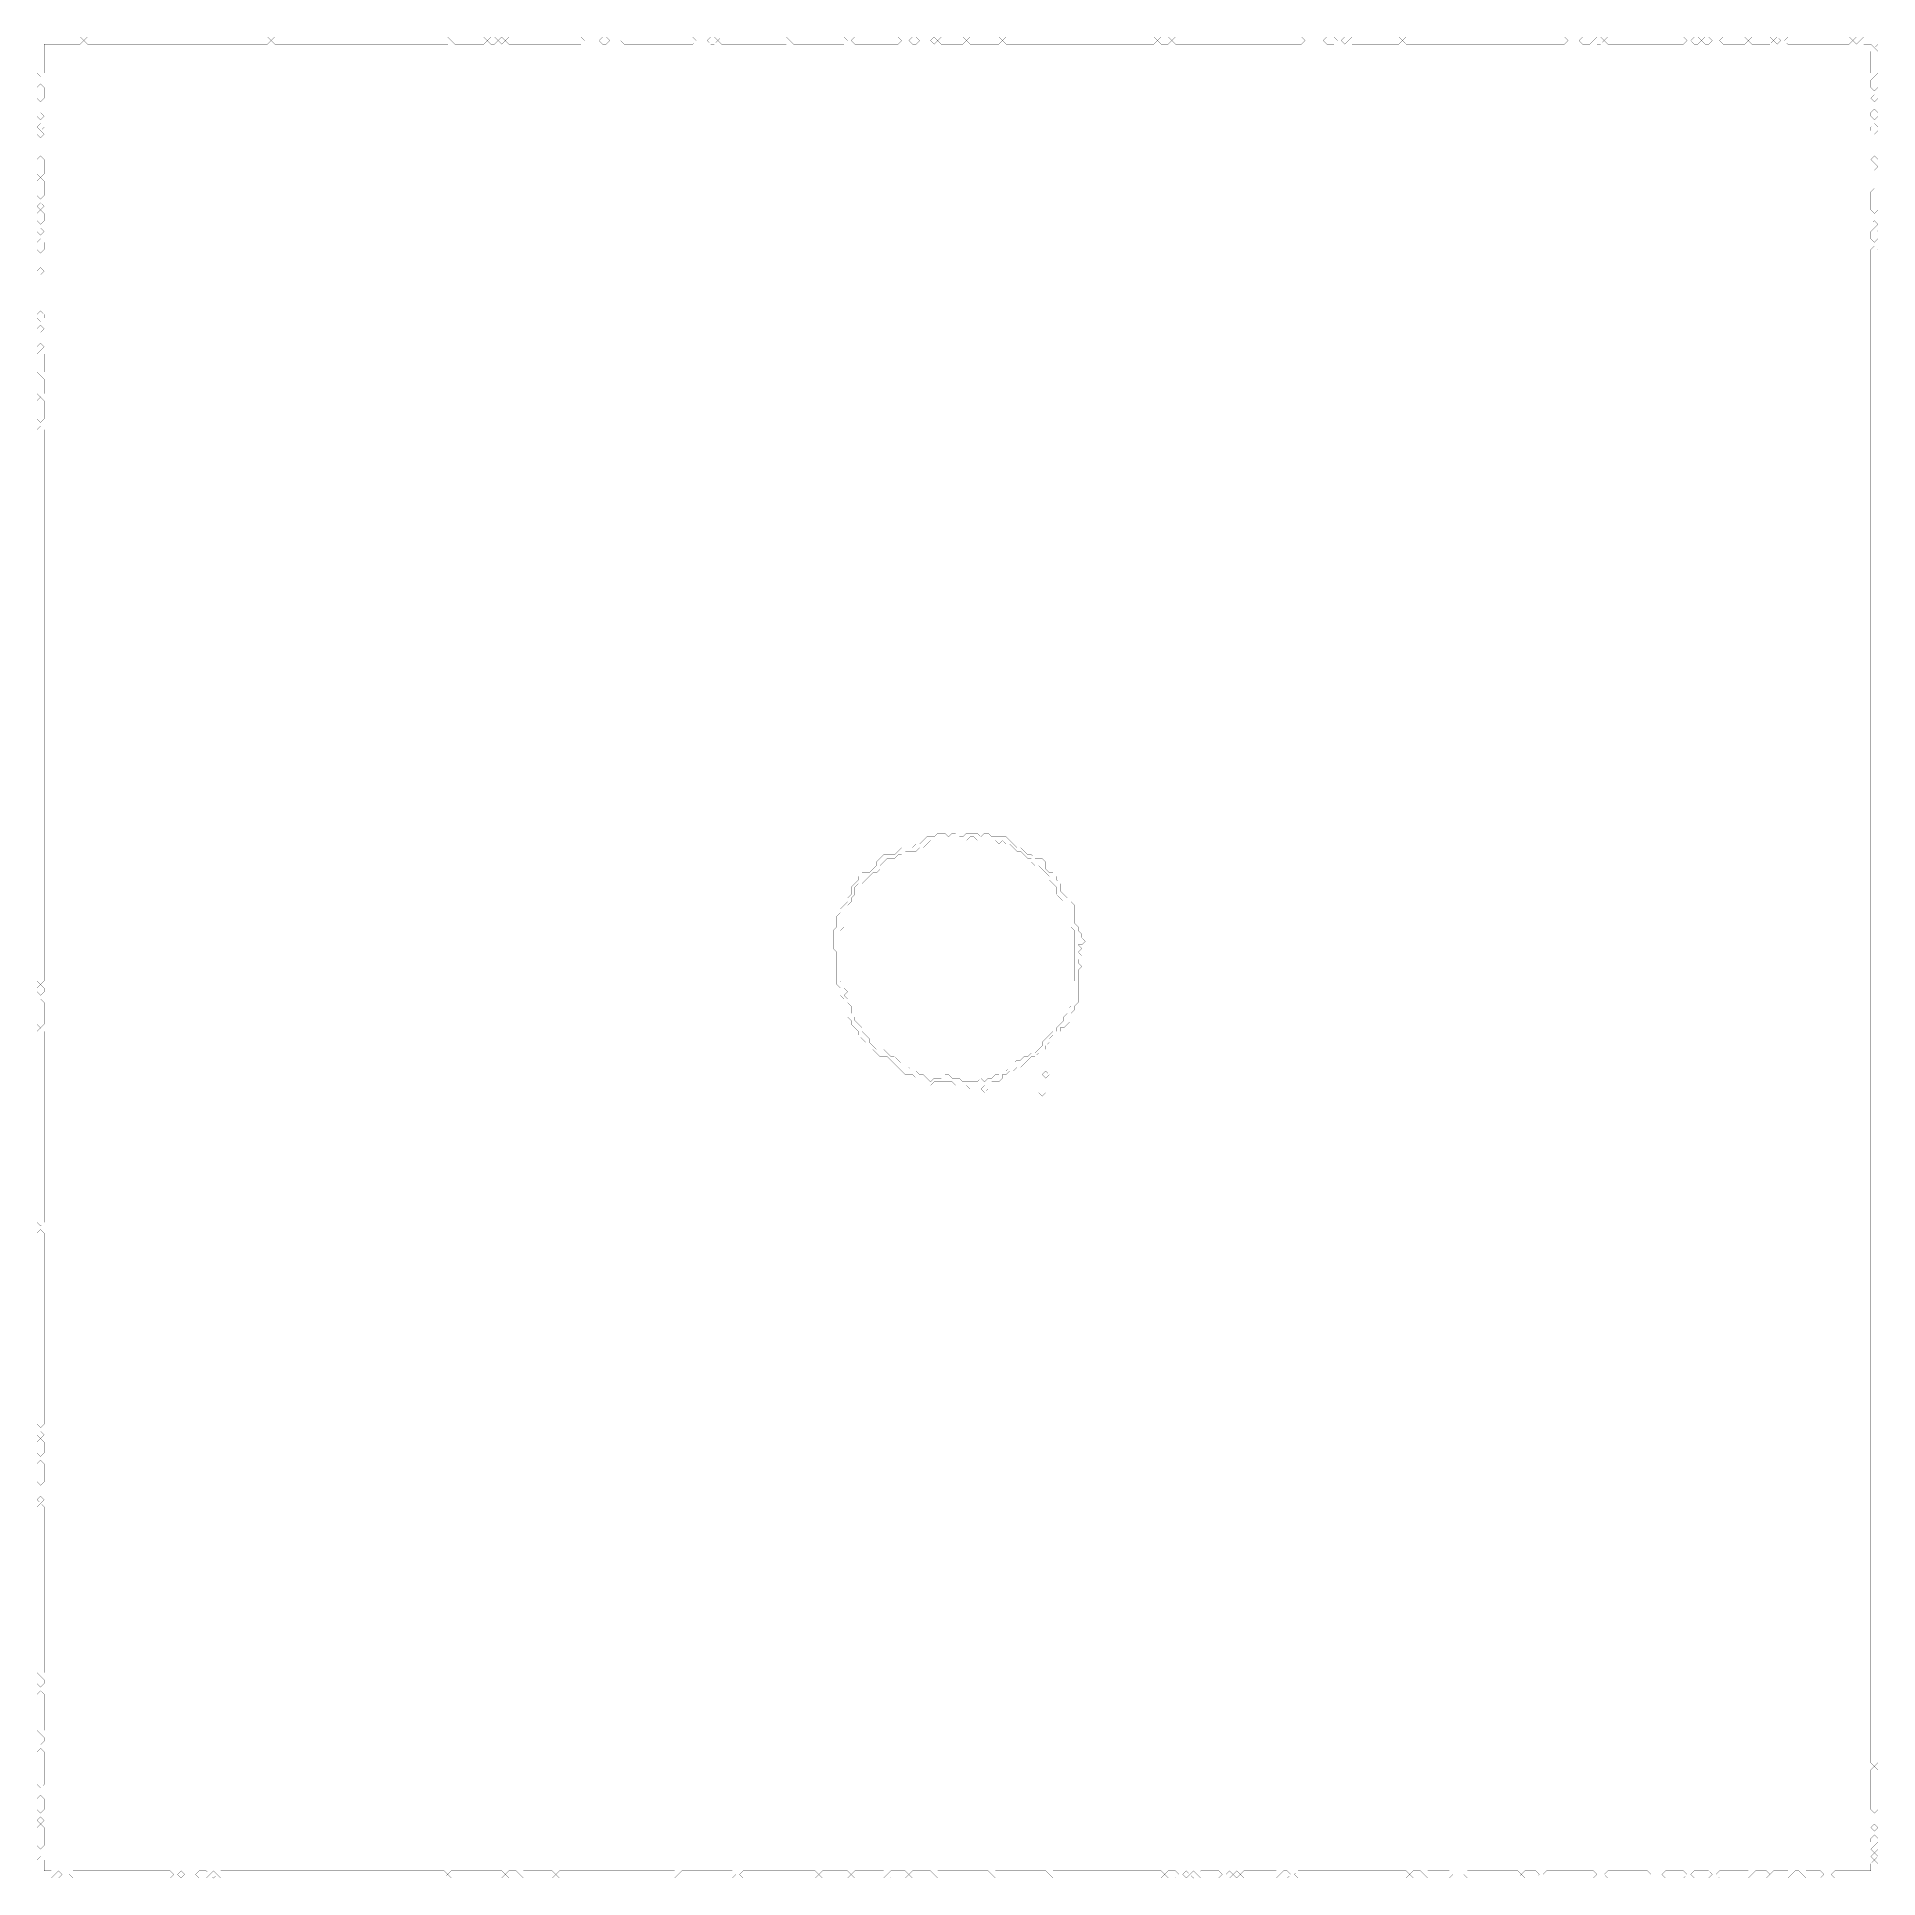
# Model space of a CAD drawing. Header units: metres. Extents: x 0 to 5022, y -5022 to 0.
import ezdxf

# ---------------------------------------------------------------- set-up
doc = ezdxf.new("R2010")
doc.units = ezdxf.units.M
doc.layers.add('conductor', color=1, linetype='Continuous')
doc.layers.add('substrate', color=5, linetype='Continuous')

msp = doc.modelspace()

# ---------------------------------------------------------------- linework, layer by layer
at = {"layer": 'conductor', "const_width": 0.5}
msp.add_lwpolyline([(2545, -2181.4), (2535.2, -2191.2), (2525.3, -2191.2), (2515.5, -2191.2), (2505.7, -2191.2), (2495.8, -2191.2), (2486, -2191.2), (2476.2, -2191.2), (2466.4, -2191.2), (2456.5, -2191.2), (2446.7, -2191.2), (2436.9, -2191.2), (2427.1, -2201.1), (2417.2, -2210.9), (2407.4, -2210.9), (2397.6, -2220.7), (2387.8, -2220.7), (2377.9, -2220.7), (2368.1, -2220.7), (2358.3, -2230.5), (2348.5, -2230.5), (2338.6, -2240.4), (2328.8, -2240.4), (2319, -2240.4), (2309.2, -2250.2), (2299.3, -2260), (2299.3, -2269.8), (2289.5, -2279.7), (2279.7, -2279.7), (2269.8, -2289.5), (2260, -2299.3), (2250.2, -2309.2), (2240.4, -2309.2), (2230.5, -2319), (2230.5, -2328.8), (2230.5, -2338.6), (2220.7, -2348.5), (2220.7, -2358.3), (2210.9, -2368.1), (2210.9, -2377.9), (2201.1, -2387.8), (2201.1, -2397.6), (2201.1, -2407.4), (2201.1, -2417.2), (2201.1, -2427.1), (2191.2, -2436.9), (2191.2, -2446.7), (2191.2, -2456.5), (2191.2, -2466.4), (2191.2, -2476.2), (2191.2, -2486), (2191.2, -2495.8), (2191.2, -2505.7), (2191.2, -2515.5), (2191.2, -2525.3), (2191.2, -2535.2), (2191.2, -2545), (2191.2, -2554.8), (2191.2, -2564.6), (2191.2, -2574.5), (2201.1, -2584.3), (2201.1, -2594.1), (2210.9, -2603.9), (2201.1, -2613.8), (2210.9, -2623.6), (2210.9, -2633.4), (2220.7, -2643.2), (2220.7, -2653.1), (2220.7, -2662.9), (2230.5, -2672.7), (2230.5, -2682.5), (2240.4, -2692.4), (2250.2, -2702.2), (2250.2, -2712), (2260, -2721.8), (2269.8, -2731.7), (2269.8, -2741.5), (2279.7, -2751.3), (2289.5, -2761.2), (2299.3, -2761.2), (2309.2, -2761.2), (2319, -2771), (2328.8, -2780.8), (2338.6, -2780.8), (2348.5, -2790.6), (2358.3, -2800.5), (2368.1, -2810.3), (2377.9, -2810.3), (2387.8, -2820.1), (2397.6, -2820.1), (2407.4, -2829.9), (2417.2, -2829.9), (2427.1, -2839.8), (2436.9, -2849.6), (2446.7, -2839.8), (2456.5, -2839.8), (2466.4, -2839.8), (2476.2, -2829.9), (2486, -2829.9), (2495.8, -2839.8), (2505.7, -2839.8), (2515.5, -2839.8), (2525.3, -2849.6), (2535.2, -2849.6), (2545, -2849.6), (2554.8, -2849.6), (2564.6, -2849.6), (2574.5, -2839.8), (2584.3, -2849.6), (2594.1, -2839.8), (2603.9, -2839.8), (2613.8, -2829.9), (2623.6, -2829.9), (2633.4, -2820.1), (2643.2, -2820.1), (2653.1, -2810.3), (2662.9, -2800.5), (2672.7, -2790.6), (2682.5, -2790.6), (2692.4, -2780.8), (2702.2, -2780.8), (2712, -2771), (2721.8, -2771), (2731.7, -2761.2), (2741.5, -2751.3), (2741.5, -2741.5), (2751.3, -2731.7), (2761.2, -2721.8), (2771, -2712), (2780.8, -2712), (2780.8, -2702.2), (2790.6, -2692.4), (2800.5, -2682.5), (2800.5, -2672.7), (2810.3, -2662.9), (2810.3, -2653.1), (2820.1, -2643.2), (2820.1, -2633.4), (2820.1, -2623.6), (2820.1, -2613.8), (2820.1, -2603.9), (2820.1, -2594.1), (2820.1, -2584.3), (2829.9, -2574.5), (2829.9, -2564.6), (2829.9, -2554.8), (2829.9, -2545), (2829.9, -2535.2), (2829.9, -2525.3), (2829.9, -2515.5), (2829.9, -2505.7), (2829.9, -2495.8), (2829.9, -2486), (2829.9, -2476.2), (2829.9, -2466.4), (2829.9, -2456.5), (2829.9, -2446.7), (2829.9, -2436.9), (2820.1, -2427.1), (2820.1, -2417.2), (2820.1, -2407.4), (2820.1, -2397.6), (2820.1, -2387.8), (2820.1, -2377.9), (2810.3, -2368.1), (2800.5, -2358.3), (2790.6, -2348.5), (2780.8, -2338.6), (2780.8, -2328.8), (2780.8, -2319), (2771, -2309.2), (2761.2, -2299.3), (2761.2, -2289.5), (2751.3, -2279.7), (2741.5, -2269.8), (2731.7, -2260), (2721.8, -2260), (2712, -2250.2), (2712, -2240.4), (2702.2, -2240.4), (2692.4, -2230.5), (2682.5, -2220.7), (2672.7, -2220.7), (2662.9, -2210.9), (2653.1, -2201.1), (2643.2, -2201.1), (2633.4, -2191.2), (2623.6, -2201.1), (2613.8, -2191.2), (2603.9, -2191.2), (2594.1, -2191.2), (2584.3, -2191.2), (2574.5, -2191.2), (2564.6, -2191.2), (2554.8, -2181.4)], close=True, dxfattribs=at)
at = {"layer": 'substrate', "const_width": 0.5}
for points in [[(0, 0), (0, -9.8), (0, -19.7), (0, -29.5), (0, -39.3), (0, -49.1), (0, -59), (0, -68.8), (0, -78.6), (0, -88.4), (0, -98.3), (0, -108.1), (0, -117.9), (0, -127.7), (0, -137.6), (0, -147.4), (0, -157.2), (0, -167), (0, -176.9), (0, -186.7), (0, -196.5), (0, -206.3), (0, -216.2), (0, -226), (0, -235.8), (0, -245.7), (0, -255.5), (0, -265.3), (0, -275.1), (0, -285), (0, -294.8), (0, -304.6), (0, -314.4), (0, -324.3), (0, -334.1), (0, -343.9), (0, -353.7), (0, -363.6), (0, -373.4), (0, -383.2), (0, -393), (0, -402.9), (0, -412.7), (0, -422.5), (0, -432.4), (0, -442.2), (0, -452), (0, -461.8), (0, -471.7), (0, -481.5), (0, -491.3), (0, -501.1), (0, -511), (0, -520.8), (0, -530.6), (0, -540.4), (0, -550.3), (0, -560.1), (0, -569.9), (0, -579.7), (0, -589.6), (0, -599.4), (0, -609.2), (0, -619), (0, -628.9), (0, -638.7), (0, -648.5), (0, -658.4), (0, -668.2), (0, -678), (0, -687.8), (0, -697.7), (0, -707.5), (0, -717.3), (0, -727.1), (0, -737), (0, -746.8), (0, -756.6), (0, -766.4), (0, -776.3), (0, -786.1), (0, -795.9), (0, -805.7), (0, -815.6), (0, -825.4), (0, -835.2), (0, -845.1), (0, -854.9), (0, -864.7), (0, -874.5), (0, -884.4), (0, -894.2), (0, -904), (0, -913.8), (0, -923.7), (0, -933.5), (0, -943.3), (0, -953.1), (0, -963), (0, -972.8), (0, -982.6), (0, -992.4), (0, -1002.3), (0, -1012.1), (0, -1021.9), (0, -1031.7), (0, -1041.6), (0, -1051.4), (0, -1061.2), (0, -1071.1), (0, -1080.9), (0, -1090.7), (0, -1100.5), (0, -1110.4), (0, -1120.2), (0, -1130), (0, -1139.8), (0, -1149.7), (0, -1159.5), (0, -1169.3), (0, -1179.1), (0, -1189), (0, -1198.8), (0, -1208.6), (0, -1218.4), (0, -1228.3), (0, -1238.1), (0, -1247.9), (0, -1257.8), (0, -1267.6), (0, -1277.4), (0, -1287.2), (0, -1297.1), (0, -1306.9), (0, -1316.7), (0, -1326.5), (0, -1336.4), (0, -1346.2), (0, -1356), (0, -1365.8), (0, -1375.7), (0, -1385.5), (0, -1395.3), (0, -1405.1), (0, -1415), (0, -1424.8), (0, -1434.6), (0, -1444.4), (0, -1454.3), (0, -1464.1), (0, -1473.9), (0, -1483.8), (0, -1493.6), (0, -1503.4), (0, -1513.2), (0, -1523.1), (0, -1532.9), (0, -1542.7), (0, -1552.5), (0, -1562.4), (0, -1572.2), (0, -1582), (0, -1591.8), (0, -1601.7), (0, -1611.5), (0, -1621.3), (0, -1631.1), (0, -1641), (0, -1650.8), (0, -1660.6), (0, -1670.4), (0, -1680.3), (0, -1690.1), (0, -1699.9), (0, -1709.8), (0, -1719.6), (0, -1729.4), (0, -1739.2), (0, -1749.1), (0, -1758.9), (0, -1768.7), (0, -1778.5), (0, -1788.4), (0, -1798.2), (0, -1808), (0, -1817.8), (0, -1827.7), (0, -1837.5), (0, -1847.3), (0, -1857.1), (0, -1867), (0, -1876.8), (0, -1886.6), (0, -1896.5), (0, -1906.3), (0, -1916.1), (0, -1925.9), (0, -1935.8), (0, -1945.6), (0, -1955.4), (0, -1965.2), (0, -1975.1), (0, -1984.9), (0, -1994.7), (0, -2004.5), (0, -2014.4), (0, -2024.2), (0, -2034), (0, -2043.8), (0, -2053.7), (0, -2063.5), (0, -2073.3), (0, -2083.1), (0, -2093), (0, -2102.8), (0, -2112.6), (0, -2122.5), (0, -2132.3), (0, -2142.1), (0, -2151.9), (0, -2161.8), (0, -2171.6), (0, -2181.4), (0, -2191.2), (0, -2201.1), (0, -2210.9), (0, -2220.7), (0, -2230.5), (0, -2240.4), (0, -2250.2), (0, -2260), (0, -2269.8), (0, -2279.7), (0, -2289.5), (0, -2299.3), (0, -2309.2), (0, -2319), (0, -2328.8), (0, -2338.6), (0, -2348.5), (0, -2358.3), (0, -2368.1), (0, -2377.9), (0, -2387.8), (0, -2397.6), (0, -2407.4), (0, -2417.2), (0, -2427.1), (0, -2436.9), (0, -2446.7), (0, -2456.5), (0, -2466.4), (0, -2476.2), (0, -2486), (0, -2495.8), (0, -2505.7), (0, -2515.5), (0, -2525.3), (0, -2535.2), (0, -2545), (0, -2554.8), (0, -2564.6), (0, -2574.5), (0, -2584.3), (0, -2594.1), (0, -2603.9), (0, -2613.8), (0, -2623.6), (0, -2633.4), (0, -2643.2), (0, -2653.1), (0, -2662.9), (0, -2672.7), (0, -2682.5), (0, -2692.4), (0, -2702.2), (0, -2712), (0, -2721.8), (0, -2731.7), (0, -2741.5), (0, -2751.3), (0, -2761.2), (0, -2771), (0, -2780.8), (0, -2790.6), (0, -2800.5), (0, -2810.3), (0, -2820.1), (0, -2829.9), (0, -2839.8), (0, -2849.6), (0, -2859.4), (0, -2869.2), (0, -2879.1), (0, -2888.9), (0, -2898.7), (0, -2908.5), (0, -2918.4), (0, -2928.2), (0, -2938), (0, -2947.9), (0, -2957.7), (0, -2967.5), (0, -2977.3), (0, -2987.2), (0, -2997), (0, -3006.8), (0, -3016.6), (0, -3026.5), (0, -3036.3), (0, -3046.1), (0, -3055.9), (0, -3065.8), (0, -3075.6), (0, -3085.4), (0, -3095.2), (0, -3105.1), (0, -3114.9), (0, -3124.7), (0, -3134.5), (0, -3144.4), (0, -3154.2), (0, -3164), (0, -3173.9), (0, -3183.7), (0, -3193.5), (0, -3203.3), (0, -3213.2), (0, -3223), (0, -3232.8), (0, -3242.6), (0, -3252.5), (0, -3262.3), (0, -3272.1), (0, -3281.9), (0, -3291.8), (0, -3301.6), (0, -3311.4), (0, -3321.2), (0, -3331.1), (0, -3340.9), (0, -3350.7), (0, -3360.6), (0, -3370.4), (0, -3380.2), (0, -3390), (0, -3399.9), (0, -3409.7), (0, -3419.5), (0, -3429.3), (0, -3439.2), (0, -3449), (0, -3458.8), (0, -3468.6), (0, -3478.5), (0, -3488.3), (0, -3498.1), (0, -3507.9), (0, -3517.8), (0, -3527.6), (0, -3537.4), (0, -3547.2), (0, -3557.1), (0, -3566.9), (0, -3576.7), (0, -3586.6), (0, -3596.4), (0, -3606.2), (0, -3616), (0, -3625.9), (0, -3635.7), (0, -3645.5), (0, -3655.3), (0, -3665.2), (0, -3675), (0, -3684.8), (0, -3694.6), (0, -3704.5), (0, -3714.3), (0, -3724.1), (0, -3733.9), (0, -3743.8), (0, -3753.6), (0, -3763.4), (0, -3773.2), (0, -3783.1), (0, -3792.9), (0, -3802.7), (0, -3812.6), (0, -3822.4), (0, -3832.2), (0, -3842), (0, -3851.9), (0, -3861.7), (0, -3871.5), (0, -3881.3), (0, -3891.2), (0, -3901), (0, -3910.8), (0, -3920.6), (0, -3930.5), (0, -3940.3), (0, -3950.1), (0, -3959.9), (0, -3969.8), (0, -3979.6), (0, -3989.4), (0, -3999.3), (0, -4009.1), (0, -4018.9), (0, -4028.7), (0, -4038.6), (0, -4048.4), (0, -4058.2), (0, -4068), (0, -4077.9), (0, -4087.7), (0, -4097.5), (0, -4107.3), (0, -4117.2), (0, -4127), (0, -4136.8), (0, -4146.6), (0, -4156.5), (0, -4166.3), (0, -4176.1), (0, -4185.9), (0, -4195.8), (0, -4205.6), (0, -4215.4), (0, -4225.3), (0, -4235.1), (0, -4244.9), (0, -4254.7), (0, -4264.6), (0, -4274.4), (0, -4284.2), (0, -4294), (0, -4303.9), (0, -4313.7), (0, -4323.5), (0, -4333.3), (0, -4343.2), (0, -4353), (0, -4362.8), (0, -4372.6), (0, -4382.5), (0, -4392.3), (0, -4402.1), (0, -4412), (0, -4421.8), (0, -4431.6), (0, -4441.4), (0, -4451.3), (0, -4461.1), (0, -4470.9), (0, -4480.7), (0, -4490.6), (0, -4500.4), (0, -4510.2), (0, -4520), (0, -4529.9), (0, -4539.7), (0, -4549.5), (0, -4559.3), (0, -4569.2), (0, -4579), (0, -4588.8), (0, -4598.6), (0, -4608.5), (0, -4618.3), (0, -4628.1), (0, -4638), (0, -4647.8), (0, -4657.6), (0, -4667.4), (0, -4677.3), (0, -4687.1), (0, -4696.9), (0, -4706.7), (0, -4716.6), (0, -4726.4), (0, -4736.2), (0, -4746), (0, -4755.9), (0, -4765.7), (0, -4775.5), (0, -4785.3), (0, -4795.2), (0, -4805), (0, -4814.8), (0, -4824.7), (0, -4834.5), (0, -4844.3), (0, -4854.1), (0, -4864), (0, -4873.8), (0, -4883.6), (0, -4893.4), (0, -4903.3), (0, -4913.1), (0, -4922.9), (0, -4932.7), (0, -4942.6), (0, -4952.4), (0, -4962.2), (0, -4972), (0, -4981.9), (0, -4991.7), (0, -5001.5), (0, -5011.3), (0, -5021.2), (9.8, -5021.2), (19.7, -5021.2), (29.5, -5021.2), (39.3, -5021.2), (49.1, -5021.2), (59, -5021.2), (68.8, -5021.2), (78.6, -5021.2), (88.4, -5021.2), (98.3, -5021.2), (108.1, -5021.2), (117.9, -5021.2), (127.7, -5021.2), (137.6, -5021.2), (147.4, -5021.2), (157.2, -5021.2), (167, -5021.2), (176.9, -5021.2), (186.7, -5021.2), (196.5, -5021.2), (206.3, -5021.2), (216.2, -5021.2), (226, -5021.2), (235.8, -5021.2), (245.7, -5021.2), (255.5, -5021.2), (265.3, -5021.2), (275.1, -5021.2), (285, -5021.2), (294.8, -5021.2), (304.6, -5021.2), (314.4, -5021.2), (324.3, -5021.2), (334.1, -5021.2), (343.9, -5021.2), (353.7, -5021.2), (363.6, -5021.2), (373.4, -5021.2), (383.2, -5021.2), (393, -5021.2), (402.9, -5021.2), (412.7, -5021.2), (422.5, -5021.2), (432.4, -5021.2), (442.2, -5021.2), (452, -5021.2), (461.8, -5021.2), (471.7, -5021.2), (481.5, -5021.2), (491.3, -5021.2), (501.1, -5021.2), (511, -5021.2), (520.8, -5021.2), (530.6, -5021.2), (540.4, -5021.2), (550.3, -5021.2), (560.1, -5021.2), (569.9, -5021.2), (579.7, -5021.2), (589.6, -5021.2), (599.4, -5021.2), (609.2, -5021.2), (619, -5021.2), (628.9, -5021.2), (638.7, -5021.2), (648.5, -5021.2), (658.4, -5021.2), (668.2, -5021.2), (678, -5021.2), (687.8, -5021.2), (697.7, -5021.2), (707.5, -5021.2), (717.3, -5021.2), (727.1, -5021.2), (737, -5021.2), (746.8, -5021.2), (756.6, -5021.2), (766.4, -5021.2), (776.3, -5021.2), (786.1, -5021.2), (795.9, -5021.2), (805.7, -5021.2), (815.6, -5021.2), (825.4, -5021.2), (835.2, -5021.2), (845.1, -5021.2), (854.9, -5021.2), (864.7, -5021.2), (874.5, -5021.2), (884.4, -5021.2), (894.2, -5021.2), (904, -5021.2), (913.8, -5021.2), (923.7, -5021.2), (933.5, -5021.2), (943.3, -5021.2), (953.1, -5021.2), (963, -5021.2), (972.8, -5021.2), (982.6, -5021.2), (992.4, -5021.2), (1002.3, -5021.2), (1012.1, -5021.2), (1021.9, -5021.2), (1031.7, -5021.2), (1041.6, -5021.2), (1051.4, -5021.2), (1061.2, -5021.2), (1071.1, -5021.2), (1080.9, -5021.2), (1090.7, -5021.2), (1100.5, -5021.2), (1110.4, -5021.2), (1120.2, -5021.2), (1130, -5021.2), (1139.8, -5021.2), (1149.7, -5021.2), (1159.5, -5021.2), (1169.3, -5021.2), (1179.1, -5021.2), (1189, -5021.2), (1198.8, -5021.2), (1208.6, -5021.2), (1218.4, -5021.2), (1228.3, -5021.2), (1238.1, -5021.2), (1247.9, -5021.2), (1257.8, -5021.2), (1267.6, -5021.2), (1277.4, -5021.2), (1287.2, -5021.2), (1297.1, -5021.2), (1306.9, -5021.2), (1316.7, -5021.2), (1326.5, -5021.2), (1336.4, -5021.2), (1346.2, -5021.2), (1356, -5021.2), (1365.8, -5021.2), (1375.7, -5021.2), (1385.5, -5021.2), (1395.3, -5021.2), (1405.1, -5021.2), (1415, -5021.2), (1424.8, -5021.2), (1434.6, -5021.2), (1444.4, -5021.2), (1454.3, -5021.2), (1464.1, -5021.2), (1473.9, -5021.2), (1483.8, -5021.2), (1493.6, -5021.2), (1503.4, -5021.2), (1513.2, -5021.2), (1523.1, -5021.2), (1532.9, -5021.2), (1542.7, -5021.2), (1552.5, -5021.2), (1562.4, -5021.2), (1572.2, -5021.2), (1582, -5021.2), (1591.8, -5021.2), (1601.7, -5021.2), (1611.5, -5021.2), (1621.3, -5021.2), (1631.1, -5021.2), (1641, -5021.2), (1650.8, -5021.2), (1660.6, -5021.2), (1670.4, -5021.2), (1680.3, -5021.2), (1690.1, -5021.2), (1699.9, -5021.2), (1709.8, -5021.2), (1719.6, -5021.2), (1729.4, -5021.2), (1739.2, -5021.2), (1749.1, -5021.2), (1758.9, -5021.2), (1768.7, -5021.2), (1778.5, -5021.2), (1788.4, -5021.2), (1798.2, -5021.2), (1808, -5021.2), (1817.8, -5021.2), (1827.7, -5021.2), (1837.5, -5021.2), (1847.3, -5021.2), (1857.1, -5021.2), (1867, -5021.2), (1876.8, -5021.2), (1886.6, -5021.2), (1896.5, -5021.2), (1906.3, -5021.2), (1916.1, -5021.2), (1925.9, -5021.2), (1935.8, -5021.2), (1945.6, -5021.2), (1955.4, -5021.2), (1965.2, -5021.2), (1975.1, -5021.2), (1984.9, -5021.2), (1994.7, -5021.2), (2004.5, -5021.2), (2014.4, -5021.2), (2024.2, -5021.2), (2034, -5021.2), (2043.8, -5021.2), (2053.7, -5021.2), (2063.5, -5021.2), (2073.3, -5021.2), (2083.1, -5021.2), (2093, -5021.2), (2102.8, -5021.2), (2112.6, -5021.2), (2122.5, -5021.2), (2132.3, -5021.2), (2142.1, -5021.2), (2151.9, -5021.2), (2161.8, -5021.2), (2171.6, -5021.2), (2181.4, -5021.2), (2191.2, -5021.2), (2201.1, -5021.2), (2210.9, -5021.2), (2220.7, -5021.2), (2230.5, -5021.2), (2240.4, -5021.2), (2250.2, -5021.2), (2260, -5021.2), (2269.8, -5021.2), (2279.7, -5021.2), (2289.5, -5021.2), (2299.3, -5021.2), (2309.2, -5021.2), (2319, -5021.2), (2328.8, -5021.2), (2338.6, -5021.2), (2348.5, -5021.2), (2358.3, -5021.2), (2368.1, -5021.2), (2377.9, -5021.2), (2387.8, -5021.2), (2397.6, -5021.2), (2407.4, -5021.2), (2417.2, -5021.2), (2427.1, -5021.2), (2436.9, -5021.2), (2446.7, -5021.2), (2456.5, -5021.2), (2466.4, -5021.2), (2476.2, -5021.2), (2486, -5021.2), (2495.8, -5021.2), (2505.7, -5021.2), (2515.5, -5021.2), (2525.3, -5021.2), (2535.2, -5021.2), (2545, -5021.2), (2554.8, -5021.2), (2564.6, -5021.2), (2574.5, -5021.2), (2584.3, -5021.2), (2594.1, -5021.2), (2603.9, -5021.2), (2613.8, -5021.2), (2623.6, -5021.2), (2633.4, -5021.2), (2643.2, -5021.2), (2653.1, -5021.2), (2662.9, -5021.2), (2672.7, -5021.2), (2682.5, -5021.2), (2692.4, -5021.2), (2702.2, -5021.2), (2712, -5021.2), (2721.8, -5021.2), (2731.7, -5021.2), (2741.5, -5021.2), (2751.3, -5021.2), (2761.2, -5021.2), (2771, -5021.2), (2780.8, -5021.2), (2790.6, -5021.2), (2800.5, -5021.2), (2810.3, -5021.2), (2820.1, -5021.2), (2829.9, -5021.2), (2839.8, -5021.2), (2849.6, -5021.2), (2859.4, -5021.2), (2869.2, -5021.2), (2879.1, -5021.2), (2888.9, -5021.2), (2898.7, -5021.2), (2908.5, -5021.2), (2918.4, -5021.2), (2928.2, -5021.2), (2938, -5021.2), (2947.9, -5021.2), (2957.7, -5021.2), (2967.5, -5021.2), (2977.3, -5021.2), (2987.2, -5021.2), (2997, -5021.2), (3006.8, -5021.2), (3016.6, -5021.2), (3026.5, -5021.2), (3036.3, -5021.2), (3046.1, -5021.2), (3055.9, -5021.2), (3065.8, -5021.2), (3075.6, -5021.2), (3085.4, -5021.2), (3095.2, -5021.2), (3105.1, -5021.2), (3114.9, -5021.2), (3124.7, -5021.2), (3134.5, -5021.2), (3144.4, -5021.2), (3154.2, -5021.2), (3164, -5021.2), (3173.9, -5021.2), (3183.7, -5021.2), (3193.5, -5021.2), (3203.3, -5021.2), (3213.2, -5021.2), (3223, -5021.2), (3232.8, -5021.2), (3242.6, -5021.2), (3252.5, -5021.2), (3262.3, -5021.2), (3272.1, -5021.2), (3281.9, -5021.2), (3291.8, -5021.2), (3301.6, -5021.2), (3311.4, -5021.2), (3321.2, -5021.2), (3331.1, -5021.2), (3340.9, -5021.2), (3350.7, -5021.2), (3360.6, -5021.2), (3370.4, -5021.2), (3380.2, -5021.2), (3390, -5021.2), (3399.9, -5021.2), (3409.7, -5021.2), (3419.5, -5021.2), (3429.3, -5021.2), (3439.2, -5021.2), (3449, -5021.2), (3458.8, -5021.2), (3468.6, -5021.2), (3478.5, -5021.2), (3488.3, -5021.2), (3498.1, -5021.2), (3507.9, -5021.2), (3517.8, -5021.2), (3527.6, -5021.2), (3537.4, -5021.2), (3547.2, -5021.2), (3557.1, -5021.2), (3566.9, -5021.2), (3576.7, -5021.2), (3586.6, -5021.2), (3596.4, -5021.2), (3606.2, -5021.2), (3616, -5021.2), (3625.9, -5021.2), (3635.7, -5021.2), (3645.5, -5021.2), (3655.3, -5021.2), (3665.2, -5021.2), (3675, -5021.2), (3684.8, -5021.2), (3694.6, -5021.2), (3704.5, -5021.2), (3714.3, -5021.2), (3724.1, -5021.2), (3733.9, -5021.2), (3743.8, -5021.2), (3753.6, -5021.2), (3763.4, -5021.2), (3773.2, -5021.2), (3783.1, -5021.2), (3792.9, -5021.2), (3802.7, -5021.2), (3812.6, -5021.2), (3822.4, -5021.2), (3832.2, -5021.2), (3842, -5021.2), (3851.9, -5021.2), (3861.7, -5021.2), (3871.5, -5021.2), (3881.3, -5021.2), (3891.2, -5021.2), (3901, -5021.2), (3910.8, -5021.2), (3920.6, -5021.2), (3930.5, -5021.2), (3940.3, -5021.2), (3950.1, -5021.2), (3959.9, -5021.2), (3969.8, -5021.2), (3979.6, -5021.2), (3989.4, -5021.2), (3999.3, -5021.2), (4009.1, -5021.2), (4018.9, -5021.2), (4028.7, -5021.2), (4038.6, -5021.2), (4048.4, -5021.2), (4058.2, -5021.2), (4068, -5021.2), (4077.9, -5021.2), (4087.7, -5021.2), (4097.5, -5021.2), (4107.3, -5021.2), (4117.2, -5021.2), (4127, -5021.2), (4136.8, -5021.2), (4146.6, -5021.2), (4156.5, -5021.2), (4166.3, -5021.2), (4176.1, -5021.2), (4185.9, -5021.2), (4195.8, -5021.2), (4205.6, -5021.2), (4215.4, -5021.2), (4225.3, -5021.2), (4235.1, -5021.2), (4244.9, -5021.2), (4254.7, -5021.2), (4264.6, -5021.2), (4274.4, -5021.2), (4284.2, -5021.2), (4294, -5021.2), (4303.9, -5021.2), (4313.7, -5021.2), (4323.5, -5021.2), (4333.3, -5021.2), (4343.2, -5021.2), (4353, -5021.2), (4362.8, -5021.2), (4372.6, -5021.2), (4382.5, -5021.2), (4392.3, -5021.2), (4402.1, -5021.2), (4412, -5021.2), (4421.8, -5021.2), (4431.6, -5021.2), (4441.4, -5021.2), (4451.3, -5021.2), (4461.1, -5021.2), (4470.9, -5021.2), (4480.7, -5021.2), (4490.6, -5021.2), (4500.4, -5021.2), (4510.2, -5021.2), (4520, -5021.2), (4529.9, -5021.2), (4539.7, -5021.2), (4549.5, -5021.2), (4559.3, -5021.2), (4569.2, -5021.2), (4579, -5021.2), (4588.8, -5021.2), (4598.6, -5021.2), (4608.5, -5021.2), (4618.3, -5021.2), (4628.1, -5021.2), (4638, -5021.2), (4647.8, -5021.2), (4657.6, -5021.2), (4667.4, -5021.2), (4677.3, -5021.2), (4687.1, -5021.2), (4696.9, -5021.2), (4706.7, -5021.2), (4716.6, -5021.2), (4726.4, -5021.2), (4736.2, -5021.2), (4746, -5021.2), (4755.9, -5021.2), (4765.7, -5021.2), (4775.5, -5021.2), (4785.3, -5021.2), (4795.2, -5021.2), (4805, -5021.2), (4814.8, -5021.2), (4824.7, -5021.2), (4834.5, -5021.2), (4844.3, -5021.2), (4854.1, -5021.2), (4864, -5021.2), (4873.8, -5021.2), (4883.6, -5021.2), (4893.4, -5021.2), (4903.3, -5021.2), (4913.1, -5021.2), (4922.9, -5021.2), (4932.7, -5021.2), (4942.6, -5021.2), (4952.4, -5021.2), (4962.2, -5021.2), (4972, -5021.2), (4981.9, -5021.2), (4991.7, -5021.2), (5001.5, -5021.2), (5011.3, -5021.2), (5021.2, -5021.2), (5021.2, -5011.3), (5021.2, -5001.5), (5021.2, -4991.7), (5021.2, -4981.9), (5021.2, -4972), (5021.2, -4962.2), (5021.2, -4952.4), (5021.2, -4942.6), (5021.2, -4932.7), (5021.2, -4922.9), (5021.2, -4913.1), (5021.2, -4903.3), (5021.2, -4893.4), (5021.2, -4883.6), (5021.2, -4873.8), (5021.2, -4864), (5021.2, -4854.1), (5021.2, -4844.3), (5021.2, -4834.5), (5021.2, -4824.7), (5021.2, -4814.8), (5021.2, -4805), (5021.2, -4795.2), (5021.2, -4785.3), (5021.2, -4775.5), (5021.2, -4765.7), (5021.2, -4755.9), (5021.2, -4746), (5021.2, -4736.2), (5021.2, -4726.4), (5021.2, -4716.6), (5021.2, -4706.7), (5021.2, -4696.9), (5021.2, -4687.1), (5021.2, -4677.3), (5021.2, -4667.4), (5021.2, -4657.6), (5021.2, -4647.8), (5021.2, -4638), (5021.2, -4628.1), (5021.2, -4618.3), (5021.2, -4608.5), (5021.2, -4598.6), (5021.2, -4588.8), (5021.2, -4579), (5021.2, -4569.2), (5021.2, -4559.3), (5021.2, -4549.5), (5021.2, -4539.7), (5021.2, -4529.9), (5021.2, -4520), (5021.2, -4510.2), (5021.2, -4500.4), (5021.2, -4490.6), (5021.2, -4480.7), (5021.2, -4470.9), (5021.2, -4461.1), (5021.2, -4451.3), (5021.2, -4441.4), (5021.2, -4431.6), (5021.2, -4421.8), (5021.2, -4412), (5021.2, -4402.1), (5021.2, -4392.3), (5021.2, -4382.5), (5021.2, -4372.6), (5021.2, -4362.8), (5021.2, -4353), (5021.2, -4343.2), (5021.2, -4333.3), (5021.2, -4323.5), (5021.2, -4313.7), (5021.2, -4303.9), (5021.2, -4294), (5021.2, -4284.2), (5021.2, -4274.4), (5021.2, -4264.6), (5021.2, -4254.7), (5021.2, -4244.9), (5021.2, -4235.1), (5021.2, -4225.3), (5021.2, -4215.4), (5021.2, -4205.6), (5021.2, -4195.8), (5021.2, -4185.9), (5021.2, -4176.1), (5021.2, -4166.3), (5021.2, -4156.5), (5021.2, -4146.6), (5021.2, -4136.8), (5021.2, -4127), (5021.2, -4117.2), (5021.2, -4107.3), (5021.2, -4097.5), (5021.2, -4087.7), (5021.2, -4077.9), (5021.2, -4068), (5021.2, -4058.2), (5021.2, -4048.4), (5021.2, -4038.6), (5021.2, -4028.7), (5021.2, -4018.9), (5021.2, -4009.1), (5021.2, -3999.3), (5021.2, -3989.4), (5021.2, -3979.6), (5021.2, -3969.8), (5021.2, -3959.9), (5021.2, -3950.1), (5021.2, -3940.3), (5021.2, -3930.5), (5021.2, -3920.6), (5021.2, -3910.8), (5021.2, -3901), (5021.2, -3891.2), (5021.2, -3881.3), (5021.2, -3871.5), (5021.2, -3861.7), (5021.2, -3851.9), (5021.2, -3842), (5021.2, -3832.2), (5021.2, -3822.4), (5021.2, -3812.6), (5021.2, -3802.7), (5021.2, -3792.9), (5021.2, -3783.1), (5021.2, -3773.2), (5021.2, -3763.4), (5021.2, -3753.6), (5021.2, -3743.8), (5021.2, -3733.9), (5021.2, -3724.1), (5021.2, -3714.3), (5021.2, -3704.5), (5021.2, -3694.6), (5021.2, -3684.8), (5021.2, -3675), (5021.2, -3665.2), (5021.2, -3655.3), (5021.2, -3645.5), (5021.2, -3635.7), (5021.2, -3625.9), (5021.2, -3616), (5021.2, -3606.2), (5021.2, -3596.4), (5021.2, -3586.6), (5021.2, -3576.7), (5021.2, -3566.9), (5021.2, -3557.1), (5021.2, -3547.2), (5021.2, -3537.4), (5021.2, -3527.6), (5021.2, -3517.8), (5021.2, -3507.9), (5021.2, -3498.1), (5021.2, -3488.3), (5021.2, -3478.5), (5021.2, -3468.6), (5021.2, -3458.8), (5021.2, -3449), (5021.2, -3439.2), (5021.2, -3429.3), (5021.2, -3419.5), (5021.2, -3409.7), (5021.2, -3399.9), (5021.2, -3390), (5021.2, -3380.2), (5021.2, -3370.4), (5021.2, -3360.6), (5021.2, -3350.7), (5021.2, -3340.9), (5021.2, -3331.1), (5021.2, -3321.2), (5021.2, -3311.4), (5021.2, -3301.6), (5021.2, -3291.8), (5021.2, -3281.9), (5021.2, -3272.1), (5021.2, -3262.3), (5021.2, -3252.5), (5021.2, -3242.6), (5021.2, -3232.8), (5021.2, -3223), (5021.2, -3213.2), (5021.2, -3203.3), (5021.2, -3193.5), (5021.2, -3183.7), (5021.2, -3173.9), (5021.2, -3164), (5021.2, -3154.2), (5021.2, -3144.4), (5021.2, -3134.5), (5021.2, -3124.7), (5021.2, -3114.9), (5021.2, -3105.1), (5021.2, -3095.2), (5021.2, -3085.4), (5021.2, -3075.6), (5021.2, -3065.8), (5021.2, -3055.9), (5021.2, -3046.1), (5021.2, -3036.3), (5021.2, -3026.5), (5021.2, -3016.6), (5021.2, -3006.8), (5021.2, -2997), (5021.2, -2987.2), (5021.2, -2977.3), (5021.2, -2967.5), (5021.2, -2957.7), (5021.2, -2947.9), (5021.2, -2938), (5021.2, -2928.2), (5021.2, -2918.4), (5021.2, -2908.5), (5021.2, -2898.7), (5021.2, -2888.9), (5021.2, -2879.1), (5021.2, -2869.2), (5021.2, -2859.4), (5021.2, -2849.6), (5021.2, -2839.8), (5021.2, -2829.9), (5021.2, -2820.1), (5021.2, -2810.3), (5021.2, -2800.5), (5021.2, -2790.6), (5021.2, -2780.8), (5021.2, -2771), (5021.2, -2761.2), (5021.2, -2751.3), (5021.2, -2741.5), (5021.2, -2731.7), (5021.2, -2721.8), (5021.2, -2712), (5021.2, -2702.2), (5021.2, -2692.4), (5021.2, -2682.5), (5021.2, -2672.7), (5021.2, -2662.9), (5021.2, -2653.1), (5021.2, -2643.2), (5021.2, -2633.4), (5021.2, -2623.6), (5021.2, -2613.8), (5021.2, -2603.9), (5021.2, -2594.1), (5021.2, -2584.3), (5021.2, -2574.5), (5021.2, -2564.6), (5021.2, -2554.8), (5021.2, -2545), (5021.2, -2535.2), (5021.2, -2525.3), (5021.2, -2515.5), (5021.2, -2505.7), (5021.2, -2495.8), (5021.2, -2486), (5021.2, -2476.2), (5021.2, -2466.4), (5021.2, -2456.5), (5021.2, -2446.7), (5021.2, -2436.9), (5021.2, -2427.1), (5021.2, -2417.2), (5021.2, -2407.4), (5021.2, -2397.6), (5021.2, -2387.8), (5021.2, -2377.9), (5021.2, -2368.1), (5021.2, -2358.3), (5021.2, -2348.5), (5021.2, -2338.6), (5021.2, -2328.8), (5021.2, -2319), (5021.2, -2309.2), (5021.2, -2299.3), (5021.2, -2289.5), (5021.2, -2279.7), (5021.2, -2269.8), (5021.2, -2260), (5021.2, -2250.2), (5021.2, -2240.4), (5021.2, -2230.5), (5021.2, -2220.7), (5021.2, -2210.9), (5021.2, -2201.1), (5021.2, -2191.2), (5021.2, -2181.4), (5021.2, -2171.6), (5021.2, -2161.8), (5021.2, -2151.9), (5021.2, -2142.1), (5021.2, -2132.3), (5021.2, -2122.5), (5021.2, -2112.6), (5021.2, -2102.8), (5021.2, -2093), (5021.2, -2083.1), (5021.2, -2073.3), (5021.2, -2063.5), (5021.2, -2053.7), (5021.2, -2043.8), (5021.2, -2034), (5021.2, -2024.2), (5021.2, -2014.4), (5021.2, -2004.5), (5021.2, -1994.7), (5021.2, -1984.9), (5021.2, -1975.1), (5021.2, -1965.2), (5021.2, -1955.4), (5021.2, -1945.6), (5021.2, -1935.8), (5021.2, -1925.9), (5021.2, -1916.1), (5021.2, -1906.3), (5021.2, -1896.5), (5021.2, -1886.6), (5021.2, -1876.8), (5021.2, -1867), (5021.2, -1857.1), (5021.2, -1847.3), (5021.2, -1837.5), (5021.2, -1827.7), (5021.2, -1817.8), (5021.2, -1808), (5021.2, -1798.2), (5021.2, -1788.4), (5021.2, -1778.5), (5021.2, -1768.7), (5021.2, -1758.9), (5021.2, -1749.1), (5021.2, -1739.2), (5021.2, -1729.4), (5021.2, -1719.6), (5021.2, -1709.8), (5021.2, -1699.9), (5021.2, -1690.1), (5021.2, -1680.3), (5021.2, -1670.4), (5021.2, -1660.6), (5021.2, -1650.8), (5021.2, -1641), (5021.2, -1631.1), (5021.2, -1621.3), (5021.2, -1611.5), (5021.2, -1601.7), (5021.2, -1591.8), (5021.2, -1582), (5021.2, -1572.2), (5021.2, -1562.4), (5021.2, -1552.5), (5021.2, -1542.7), (5021.2, -1532.9), (5021.2, -1523.1), (5021.2, -1513.2), (5021.2, -1503.4), (5021.2, -1493.6), (5021.2, -1483.8), (5021.2, -1473.9), (5021.2, -1464.1), (5021.2, -1454.3), (5021.2, -1444.4), (5021.2, -1434.6), (5021.2, -1424.8), (5021.2, -1415), (5021.2, -1405.1), (5021.2, -1395.3), (5021.2, -1385.5), (5021.2, -1375.7), (5021.2, -1365.8), (5021.2, -1356), (5021.2, -1346.2), (5021.2, -1336.4), (5021.2, -1326.5), (5021.2, -1316.7), (5021.2, -1306.9), (5021.2, -1297.1), (5021.2, -1287.2), (5021.2, -1277.4), (5021.2, -1267.6), (5021.2, -1257.8), (5021.2, -1247.9), (5021.2, -1238.1), (5021.2, -1228.3), (5021.2, -1218.4), (5021.2, -1208.6), (5021.2, -1198.8), (5021.2, -1189), (5021.2, -1179.1), (5021.2, -1169.3), (5021.2, -1159.5), (5021.2, -1149.7), (5021.2, -1139.8), (5021.2, -1130), (5021.2, -1120.2), (5021.2, -1110.4), (5021.2, -1100.5), (5021.2, -1090.7), (5021.2, -1080.9), (5021.2, -1071.1), (5021.2, -1061.2), (5021.2, -1051.4), (5021.2, -1041.6), (5021.2, -1031.7), (5021.2, -1021.9), (5021.2, -1012.1), (5021.2, -1002.3), (5021.2, -992.4), (5021.2, -982.6), (5021.2, -972.8), (5021.2, -963), (5021.2, -953.1), (5021.2, -943.3), (5021.2, -933.5), (5021.2, -923.7), (5021.2, -913.8), (5021.2, -904), (5021.2, -894.2), (5021.2, -884.4), (5021.2, -874.5), (5021.2, -864.7), (5021.2, -854.9), (5021.2, -845.1), (5021.2, -835.2), (5021.2, -825.4), (5021.2, -815.6), (5021.2, -805.7), (5021.2, -795.9), (5021.2, -786.1), (5021.2, -776.3), (5021.2, -766.4), (5021.2, -756.6), (5021.2, -746.8), (5021.2, -737), (5021.2, -727.1), (5021.2, -717.3), (5021.2, -707.5), (5021.2, -697.7), (5021.2, -687.8), (5021.2, -678), (5021.2, -668.2), (5021.2, -658.4), (5021.2, -648.5), (5021.2, -638.7), (5021.2, -628.9), (5021.2, -619), (5021.2, -609.2), (5021.2, -599.4), (5021.2, -589.6), (5021.2, -579.7), (5021.2, -569.9), (5021.2, -560.1), (5021.2, -550.3), (5021.2, -540.4), (5021.2, -530.6), (5021.2, -520.8), (5021.2, -511), (5021.2, -501.1), (5021.2, -491.3), (5021.2, -481.5), (5021.2, -471.7), (5021.2, -461.8), (5021.2, -452), (5021.2, -442.2), (5021.2, -432.4), (5021.2, -422.5), (5021.2, -412.7), (5021.2, -402.9), (5021.2, -393), (5021.2, -383.2), (5021.2, -373.4), (5021.2, -363.6), (5021.2, -353.7), (5021.2, -343.9), (5021.2, -334.1), (5021.2, -324.3), (5021.2, -314.4), (5021.2, -304.6), (5021.2, -294.8), (5021.2, -285), (5021.2, -275.1), (5021.2, -265.3), (5021.2, -255.5), (5021.2, -245.7), (5021.2, -235.8), (5021.2, -226), (5021.2, -216.2), (5021.2, -206.3), (5021.2, -196.5), (5021.2, -186.7), (5021.2, -176.9), (5021.2, -167), (5021.2, -157.2), (5021.2, -147.4), (5021.2, -137.6), (5021.2, -127.7), (5021.2, -117.9), (5021.2, -108.1), (5021.2, -98.3), (5021.2, -88.4), (5021.2, -78.6), (5021.2, -68.8), (5021.2, -59), (5021.2, -49.1), (5021.2, -39.3), (5021.2, -29.5), (5021.2, -19.7), (5021.2, -9.8), (5021.2, 0), (5011.3, 0), (5001.5, 0), (4991.7, 0), (4981.9, 0), (4972, 0), (4962.2, 0), (4952.4, 0), (4942.6, 0), (4932.7, 0), (4922.9, 0), (4913.1, 0), (4903.3, 0), (4893.4, 0), (4883.6, 0), (4873.8, 0), (4864, 0), (4854.1, 0), (4844.3, 0), (4834.5, 0), (4824.7, 0), (4814.8, 0), (4805, 0), (4795.2, 0), (4785.3, 0), (4775.5, 0), (4765.7, 0), (4755.9, 0), (4746, 0), (4736.2, 0), (4726.4, 0), (4716.6, 0), (4706.7, 0), (4696.9, 0), (4687.1, 0), (4677.3, 0), (4667.4, 0), (4657.6, 0), (4647.8, 0), (4638, 0), (4628.1, 0), (4618.3, 0), (4608.5, 0), (4598.6, 0), (4588.8, 0), (4579, 0), (4569.2, 0), (4559.3, 0), (4549.5, 0), (4539.7, 0), (4529.9, 0), (4520, 0), (4510.2, 0), (4500.4, 0), (4490.6, 0), (4480.7, 0), (4470.9, 0), (4461.1, 0), (4451.3, 0), (4441.4, 0), (4431.6, 0), (4421.8, 0), (4412, 0), (4402.1, 0), (4392.3, 0), (4382.5, 0), (4372.6, 0), (4362.8, 0), (4353, 0), (4343.2, 0), (4333.3, 0), (4323.5, 0), (4313.7, 0), (4303.9, 0), (4294, 0), (4284.2, 0), (4274.4, 0), (4264.6, 0), (4254.7, 0), (4244.9, 0), (4235.1, 0), (4225.3, 0), (4215.4, 0), (4205.6, 0), (4195.8, 0), (4185.9, 0), (4176.1, 0), (4166.3, 0), (4156.5, 0), (4146.6, 0), (4136.8, 0), (4127, 0), (4117.2, 0), (4107.3, 0), (4097.5, 0), (4087.7, 0), (4077.9, 0), (4068, 0), (4058.2, 0), (4048.4, 0), (4038.6, 0), (4028.7, 0), (4018.9, 0), (4009.1, 0), (3999.3, 0), (3989.4, 0), (3979.6, 0), (3969.8, 0), (3959.9, 0), (3950.1, 0), (3940.3, 0), (3930.5, 0), (3920.6, 0), (3910.8, 0), (3901, 0), (3891.2, 0), (3881.3, 0), (3871.5, 0), (3861.7, 0), (3851.9, 0), (3842, 0), (3832.2, 0), (3822.4, 0), (3812.6, 0), (3802.7, 0), (3792.9, 0), (3783.1, 0), (3773.2, 0), (3763.4, 0), (3753.6, 0), (3743.8, 0), (3733.9, 0), (3724.1, 0), (3714.3, 0), (3704.5, 0), (3694.6, 0), (3684.8, 0), (3675, 0), (3665.2, 0), (3655.3, 0), (3645.5, 0), (3635.7, 0), (3625.9, 0), (3616, 0), (3606.2, 0), (3596.4, 0), (3586.6, 0), (3576.7, 0), (3566.9, 0), (3557.1, 0), (3547.2, 0), (3537.4, 0), (3527.6, 0), (3517.8, 0), (3507.9, 0), (3498.1, 0), (3488.3, 0), (3478.5, 0), (3468.6, 0), (3458.8, 0), (3449, 0), (3439.2, 0), (3429.3, 0), (3419.5, 0), (3409.7, 0), (3399.9, 0), (3390, 0), (3380.2, 0), (3370.4, 0), (3360.6, 0), (3350.7, 0), (3340.9, 0), (3331.1, 0), (3321.2, 0), (3311.4, 0), (3301.6, 0), (3291.8, 0), (3281.9, 0), (3272.1, 0), (3262.3, 0), (3252.5, 0), (3242.6, 0), (3232.8, 0), (3223, 0), (3213.2, 0), (3203.3, 0), (3193.5, 0), (3183.7, 0), (3173.9, 0), (3164, 0), (3154.2, 0), (3144.4, 0), (3134.5, 0), (3124.7, 0), (3114.9, 0), (3105.1, 0), (3095.2, 0), (3085.4, 0), (3075.6, 0), (3065.8, 0), (3055.9, 0), (3046.1, 0), (3036.3, 0), (3026.5, 0), (3016.6, 0), (3006.8, 0), (2997, 0), (2987.2, 0), (2977.3, 0), (2967.5, 0), (2957.7, 0), (2947.9, 0), (2938, 0), (2928.2, 0), (2918.4, 0), (2908.5, 0), (2898.7, 0), (2888.9, 0), (2879.1, 0), (2869.2, 0), (2859.4, 0), (2849.6, 0), (2839.8, 0), (2829.9, 0), (2820.1, 0), (2810.3, 0), (2800.5, 0), (2790.6, 0), (2780.8, 0), (2771, 0), (2761.2, 0), (2751.3, 0), (2741.5, 0), (2731.7, 0), (2721.8, 0), (2712, 0), (2702.2, 0), (2692.4, 0), (2682.5, 0), (2672.7, 0), (2662.9, 0), (2653.1, 0), (2643.2, 0), (2633.4, 0), (2623.6, 0), (2613.8, 0), (2603.9, 0), (2594.1, 0), (2584.3, 0), (2574.5, 0), (2564.6, 0), (2554.8, 0), (2545, 0), (2535.2, 0), (2525.3, 0), (2515.5, 0), (2505.7, 0), (2495.8, 0), (2486, 0), (2476.2, 0), (2466.4, 0), (2456.5, 0), (2446.7, 0), (2436.9, 0), (2427.1, 0), (2417.2, 0), (2407.4, 0), (2397.6, 0), (2387.8, 0), (2377.9, 0), (2368.1, 0), (2358.3, 0), (2348.5, 0), (2338.6, 0), (2328.8, 0), (2319, 0), (2309.2, 0), (2299.3, 0), (2289.5, 0), (2279.7, 0), (2269.8, 0), (2260, 0), (2250.2, 0), (2240.4, 0), (2230.5, 0), (2220.7, 0), (2210.9, 0), (2201.1, 0), (2191.2, 0), (2181.4, 0), (2171.6, 0), (2161.8, 0), (2151.9, 0), (2142.1, 0), (2132.3, 0), (2122.5, 0), (2112.6, 0), (2102.8, 0), (2093, 0), (2083.1, 0), (2073.3, 0), (2063.5, 0), (2053.7, 0), (2043.8, 0), (2034, 0), (2024.2, 0), (2014.4, 0), (2004.5, 0), (1994.7, 0), (1984.9, 0), (1975.1, 0), (1965.2, 0), (1955.4, 0), (1945.6, 0), (1935.8, 0), (1925.9, 0), (1916.1, 0), (1906.3, 0), (1896.5, 0), (1886.6, 0), (1876.8, 0), (1867, 0), (1857.1, 0), (1847.3, 0), (1837.5, 0), (1827.7, 0), (1817.8, 0), (1808, 0), (1798.2, 0), (1788.4, 0), (1778.5, 0), (1768.7, 0), (1758.9, 0), (1749.1, 0), (1739.2, 0), (1729.4, 0), (1719.6, 0), (1709.8, 0), (1699.9, 0), (1690.1, 0), (1680.3, 0), (1670.4, 0), (1660.6, 0), (1650.8, 0), (1641, 0), (1631.1, 0), (1621.3, 0), (1611.5, 0), (1601.7, 0), (1591.8, 0), (1582, 0), (1572.2, 0), (1562.4, 0), (1552.5, 0), (1542.7, 0), (1532.9, 0), (1523.1, 0), (1513.2, 0), (1503.4, 0), (1493.6, 0), (1483.8, 0), (1473.9, 0), (1464.1, 0), (1454.3, 0), (1444.4, 0), (1434.6, 0), (1424.8, 0), (1415, 0), (1405.1, 0), (1395.3, 0), (1385.5, 0), (1375.7, 0), (1365.8, 0), (1356, 0), (1346.2, 0), (1336.4, 0), (1326.5, 0), (1316.7, 0), (1306.9, 0), (1297.1, 0), (1287.2, 0), (1277.4, 0), (1267.6, 0), (1257.8, 0), (1247.9, 0), (1238.1, 0), (1228.3, 0), (1218.4, 0), (1208.6, 0), (1198.8, 0), (1189, 0), (1179.1, 0), (1169.3, 0), (1159.5, 0), (1149.7, 0), (1139.8, 0), (1130, 0), (1120.2, 0), (1110.4, 0), (1100.5, 0), (1090.7, 0), (1080.9, 0), (1071.1, 0), (1061.2, 0), (1051.4, 0), (1041.6, 0), (1031.7, 0), (1021.9, 0), (1012.1, 0), (1002.3, 0), (992.4, 0), (982.6, 0), (972.8, 0), (963, 0), (953.1, 0), (943.3, 0), (933.5, 0), (923.7, 0), (913.8, 0), (904, 0), (894.2, 0), (884.4, 0), (874.5, 0), (864.7, 0), (854.9, 0), (845.1, 0), (835.2, 0), (825.4, 0), (815.6, 0), (805.7, 0), (795.9, 0), (786.1, 0), (776.3, 0), (766.4, 0), (756.6, 0), (746.8, 0), (737, 0), (727.1, 0), (717.3, 0), (707.5, 0), (697.7, 0), (687.8, 0), (678, 0), (668.2, 0), (658.4, 0), (648.5, 0), (638.7, 0), (628.9, 0), (619, 0), (609.2, 0), (599.4, 0), (589.6, 0), (579.7, 0), (569.9, 0), (560.1, 0), (550.3, 0), (540.4, 0), (530.6, 0), (520.8, 0), (511, 0), (501.1, 0), (491.3, 0), (481.5, 0), (471.7, 0), (461.8, 0), (452, 0), (442.2, 0), (432.4, 0), (422.5, 0), (412.7, 0), (402.9, 0), (393, 0), (383.2, 0), (373.4, 0), (363.6, 0), (353.7, 0), (343.9, 0), (334.1, 0), (324.3, 0), (314.4, 0), (304.6, 0), (294.8, 0), (285, 0), (275.1, 0), (265.3, 0), (255.5, 0), (245.7, 0), (235.8, 0), (226, 0), (216.2, 0), (206.3, 0), (196.5, 0), (186.7, 0), (176.9, 0), (167, 0), (157.2, 0), (147.4, 0), (137.6, 0), (127.7, 0), (117.9, 0), (108.1, 0), (98.3, 0), (88.4, 0), (78.6, 0), (68.8, 0), (59, 0), (49.1, 0), (39.3, 0), (29.5, 0), (19.7, 0), (9.8, 0)], [(0, -9.8), (9.8, 0), (19.7, 0), (29.5, 0), (39.3, 0), (49.1, 0), (59, 0), (68.8, 0), (78.6, 0), (88.4, 0), (98.3, 0), (108.1, 0), (117.9, 0), (127.7, -9.8), (117.9, -19.7), (108.1, -19.7), (98.3, -19.7), (88.4, -19.7), (78.6, -19.7), (68.8, -19.7), (59, -19.7), (49.1, -19.7), (39.3, -19.7), (29.5, -19.7), (19.7, -19.7), (19.7, -29.5), (19.7, -39.3), (19.7, -49.1), (19.7, -59), (19.7, -68.8), (19.7, -78.6), (19.7, -88.4), (19.7, -98.3), (9.8, -108.1), (0, -98.3), (0, -88.4), (0, -78.6), (0, -68.8), (0, -59), (0, -49.1), (0, -39.3), (0, -29.5), (0, -19.7)], [(127.7, -9.8), (137.6, 0), (147.4, 0), (157.2, 0), (167, 0), (176.9, 0), (186.7, 0), (196.5, 0), (206.3, 0), (216.2, 0), (226, 0), (235.8, 0), (245.7, 0), (255.5, 0), (265.3, 0), (275.1, 0), (285, 0), (294.8, 0), (304.6, 0), (314.4, 0), (324.3, 0), (334.1, 0), (343.9, 0), (353.7, 0), (363.6, 0), (373.4, 0), (383.2, 0), (393, 0), (402.9, 0), (412.7, 0), (422.5, 0), (432.4, 0), (442.2, 0), (452, 0), (461.8, 0), (471.7, 0), (481.5, 0), (491.3, 0), (501.1, 0), (511, 0), (520.8, 0), (530.6, 0), (540.4, 0), (550.3, 0), (560.1, 0), (569.9, 0), (579.7, 0), (589.6, 0), (599.4, 0), (609.2, 0), (619, 0), (628.9, 0), (638.7, -9.8), (628.9, -19.7), (619, -19.7), (609.2, -19.7), (599.4, -19.7), (589.6, -19.7), (579.7, -19.7), (569.9, -19.7), (560.1, -19.7), (550.3, -19.7), (540.4, -19.7), (530.6, -19.7), (520.8, -19.7), (511, -19.7), (501.1, -19.7), (491.3, -19.7), (481.5, -19.7), (471.7, -19.7), (461.8, -19.7), (452, -19.7), (442.2, -19.7), (432.4, -19.7), (422.5, -19.7), (412.7, -19.7), (402.9, -19.7), (393, -19.7), (383.2, -19.7), (373.4, -19.7), (363.6, -19.7), (353.7, -19.7), (343.9, -19.7), (334.1, -19.7), (324.3, -19.7), (314.4, -19.7), (304.6, -19.7), (294.8, -19.7), (285, -19.7), (275.1, -19.7), (265.3, -19.7), (255.5, -19.7), (245.7, -19.7), (235.8, -19.7), (226, -19.7), (216.2, -19.7), (206.3, -19.7), (196.5, -19.7), (186.7, -19.7), (176.9, -19.7), (167, -19.7), (157.2, -19.7), (147.4, -19.7), (137.6, -19.7)], [(638.7, -9.8), (648.5, 0), (658.4, 0), (668.2, 0), (678, 0), (687.8, 0), (697.7, 0), (707.5, 0), (717.3, 0), (727.1, 0), (737, 0), (746.8, 0), (756.6, 0), (766.4, 0), (776.3, 0), (786.1, 0), (795.9, 0), (805.7, 0), (815.6, 0), (825.4, 0), (835.2, 0), (845.1, 0), (854.9, 0), (864.7, 0), (874.5, 0), (884.4, 0), (894.2, 0), (904, 0), (913.8, 0), (923.7, 0), (933.5, 0), (943.3, 0), (953.1, 0), (963, 0), (972.8, 0), (982.6, 0), (992.4, 0), (1002.3, 0), (1012.1, 0), (1021.9, 0), (1031.7, 0), (1041.6, 0), (1051.4, 0), (1061.2, 0), (1071.1, 0), (1080.9, 0), (1090.7, 0), (1100.5, 0), (1110.4, 0), (1120.2, 0), (1130, -9.8), (1120.2, -19.7), (1110.4, -19.7), (1100.5, -19.7), (1090.7, -19.7), (1080.9, -19.7), (1071.1, -19.7), (1061.2, -19.7), (1051.4, -19.7), (1041.6, -19.7), (1031.7, -19.7), (1021.9, -19.7), (1012.1, -19.7), (1002.3, -19.7), (992.4, -19.7), (982.6, -19.7), (972.8, -19.7), (963, -19.7), (953.1, -19.7), (943.3, -19.7), (933.5, -19.7), (923.7, -19.7), (913.8, -19.7), (904, -19.7), (894.2, -19.7), (884.4, -19.7), (874.5, -19.7), (864.7, -19.7), (854.9, -19.7), (845.1, -19.7), (835.2, -19.7), (825.4, -19.7), (815.6, -19.7), (805.7, -19.7), (795.9, -19.7), (786.1, -19.7), (776.3, -19.7), (766.4, -19.7), (756.6, -19.7), (746.8, -19.7), (737, -19.7), (727.1, -19.7), (717.3, -19.7), (707.5, -19.7), (697.7, -19.7), (687.8, -19.7), (678, -19.7), (668.2, -19.7), (658.4, -19.7), (648.5, -19.7)], [(1130, -9.8), (1139.8, 0), (1149.7, 0), (1159.5, 0), (1169.3, 0), (1179.1, 0), (1189, 0), (1198.8, 0), (1208.6, 0), (1218.4, 0), (1228.3, -9.8), (1218.4, -19.7), (1208.6, -19.7), (1198.8, -19.7), (1189, -19.7), (1179.1, -19.7), (1169.3, -19.7), (1159.5, -19.7), (1149.7, -19.7), (1139.8, -19.7)], [(1228.3, -9.8), (1238.1, 0), (1247.9, 0), (1257.8, -9.8), (1247.9, -19.7), (1238.1, -19.7)], [(1257.8, -9.8), (1267.6, 0), (1277.4, -9.8), (1267.6, -19.7)], [(1277.4, -9.8), (1287.2, 0), (1297.1, 0), (1306.9, 0), (1316.7, 0), (1326.5, 0), (1336.4, 0), (1346.2, 0), (1356, 0), (1365.8, 0), (1375.7, 0), (1385.5, 0), (1395.3, 0), (1405.1, 0), (1415, 0), (1424.8, 0), (1434.6, 0), (1444.4, 0), (1454.3, 0), (1464.1, 0), (1473.9, 0), (1483.8, 0), (1493.6, -9.8), (1483.8, -19.7), (1473.9, -19.7), (1464.1, -19.7), (1454.3, -19.7), (1444.4, -19.7), (1434.6, -19.7), (1424.8, -19.7), (1415, -19.7), (1405.1, -19.7), (1395.3, -19.7), (1385.5, -19.7), (1375.7, -19.7), (1365.8, -19.7), (1356, -19.7), (1346.2, -19.7), (1336.4, -19.7), (1326.5, -19.7), (1316.7, -19.7), (1306.9, -19.7), (1297.1, -19.7), (1287.2, -19.7)], [(1532.9, -9.8), (1542.7, 0), (1552.5, 0), (1562.4, -9.8), (1552.5, -19.7), (1542.7, -19.7)], [(1591.8, -9.8), (1601.7, 0), (1611.5, 0), (1621.3, 0), (1631.1, 0), (1641, 0), (1650.8, 0), (1660.6, 0), (1670.4, 0), (1680.3, 0), (1690.1, 0), (1699.9, 0), (1709.8, 0), (1719.6, 0), (1729.4, 0), (1739.2, 0), (1749.1, 0), (1758.9, 0), (1768.7, 0), (1778.5, 0), (1788.4, 0), (1798.2, -9.8), (1788.4, -19.7), (1778.5, -19.7), (1768.7, -19.7), (1758.9, -19.7), (1749.1, -19.7), (1739.2, -19.7), (1729.4, -19.7), (1719.6, -19.7), (1709.8, -19.7), (1699.9, -19.7), (1690.1, -19.7), (1680.3, -19.7), (1670.4, -19.7), (1660.6, -19.7), (1650.8, -19.7), (1641, -19.7), (1631.1, -19.7), (1621.3, -19.7), (1611.5, -19.7), (1601.7, -19.7)], [(1827.7, -9.8), (1837.5, 0), (1847.3, 0), (1857.1, -9.8), (1847.3, -19.7), (1837.5, -19.7)], [(1857.1, -9.8), (1867, 0), (1876.8, 0), (1886.6, 0), (1896.5, 0), (1906.3, 0), (1916.1, 0), (1925.9, 0), (1935.8, 0), (1945.6, 0), (1955.4, 0), (1965.2, 0), (1975.1, 0), (1984.9, 0), (1994.7, 0), (2004.5, 0), (2014.4, 0), (2024.2, 0), (2034, 0), (2043.8, 0), (2053.7, -9.8), (2043.8, -19.7), (2034, -19.7), (2024.2, -19.7), (2014.4, -19.7), (2004.5, -19.7), (1994.7, -19.7), (1984.9, -19.7), (1975.1, -19.7), (1965.2, -19.7), (1955.4, -19.7), (1945.6, -19.7), (1935.8, -19.7), (1925.9, -19.7), (1916.1, -19.7), (1906.3, -19.7), (1896.5, -19.7), (1886.6, -19.7), (1876.8, -19.7), (1867, -19.7)], [(2053.7, -9.8), (2063.5, 0), (2073.3, 0), (2083.1, 0), (2093, 0), (2102.8, 0), (2112.6, 0), (2122.5, 0), (2132.3, 0), (2142.1, 0), (2151.9, 0), (2161.8, 0), (2171.6, 0), (2181.4, 0), (2191.2, 0), (2201.1, 0), (2210.9, -9.8), (2201.1, -19.7), (2191.2, -19.7), (2181.4, -19.7), (2171.6, -19.7), (2161.8, -19.7), (2151.9, -19.7), (2142.1, -19.7), (2132.3, -19.7), (2122.5, -19.7), (2112.6, -19.7), (2102.8, -19.7), (2093, -19.7), (2083.1, -19.7), (2073.3, -19.7), (2063.5, -19.7)], [(2220.7, -9.8), (2230.5, 0), (2240.4, 0), (2250.2, 0), (2260, 0), (2269.8, 0), (2279.7, 0), (2289.5, 0), (2299.3, 0), (2309.2, 0), (2319, 0), (2328.8, 0), (2338.6, 0), (2348.5, 0), (2358.3, -9.8), (2348.5, -19.7), (2338.6, -19.7), (2328.8, -19.7), (2319, -19.7), (2309.2, -19.7), (2299.3, -19.7), (2289.5, -19.7), (2279.7, -19.7), (2269.8, -19.7), (2260, -19.7), (2250.2, -19.7), (2240.4, -19.7), (2230.5, -19.7)], [(2377.9, -9.8), (2387.8, 0), (2397.6, 0), (2407.4, -9.8), (2397.6, -19.7), (2387.8, -19.7)], [(2436.9, -9.8), (2446.7, 0), (2456.5, -9.8), (2446.7, -19.7)], [(2456.5, -9.8), (2466.4, 0), (2476.2, 0), (2486, 0), (2495.8, 0), (2505.7, 0), (2515.5, 0), (2525.3, 0), (2535.2, -9.8), (2525.3, -19.7), (2515.5, -19.7), (2505.7, -19.7), (2495.8, -19.7), (2486, -19.7), (2476.2, -19.7), (2466.4, -19.7)], [(2535.2, -9.8), (2545, 0), (2554.8, 0), (2564.6, 0), (2574.5, 0), (2584.3, 0), (2594.1, 0), (2603.9, 0), (2613.8, 0), (2623.6, 0), (2633.4, -9.8), (2623.6, -19.7), (2613.8, -19.7), (2603.9, -19.7), (2594.1, -19.7), (2584.3, -19.7), (2574.5, -19.7), (2564.6, -19.7), (2554.8, -19.7), (2545, -19.7)], [(2633.4, -9.8), (2643.2, 0), (2653.1, 0), (2662.9, 0), (2672.7, 0), (2682.5, 0), (2692.4, 0), (2702.2, 0), (2712, 0), (2721.8, 0), (2731.7, 0), (2741.5, 0), (2751.3, 0), (2761.2, 0), (2771, 0), (2780.8, 0), (2790.6, 0), (2800.5, 0), (2810.3, 0), (2820.1, 0), (2829.9, 0), (2839.8, 0), (2849.6, 0), (2859.4, 0), (2869.2, 0), (2879.1, 0), (2888.9, 0), (2898.7, 0), (2908.5, 0), (2918.4, 0), (2928.2, 0), (2938, 0), (2947.9, 0), (2957.7, 0), (2967.5, 0), (2977.3, 0), (2987.2, 0), (2997, 0), (3006.8, 0), (3016.6, 0), (3026.5, 0), (3036.3, 0), (3046.1, 0), (3055.9, -9.8), (3046.1, -19.7), (3036.3, -19.7), (3026.5, -19.7), (3016.6, -19.7), (3006.8, -19.7), (2997, -19.7), (2987.2, -19.7), (2977.3, -19.7), (2967.5, -19.7), (2957.7, -19.7), (2947.9, -19.7), (2938, -19.7), (2928.2, -19.7), (2918.4, -19.7), (2908.5, -19.7), (2898.7, -19.7), (2888.9, -19.7), (2879.1, -19.7), (2869.2, -19.7), (2859.4, -19.7), (2849.6, -19.7), (2839.8, -19.7), (2829.9, -19.7), (2820.1, -19.7), (2810.3, -19.7), (2800.5, -19.7), (2790.6, -19.7), (2780.8, -19.7), (2771, -19.7), (2761.2, -19.7), (2751.3, -19.7), (2741.5, -19.7), (2731.7, -19.7), (2721.8, -19.7), (2712, -19.7), (2702.2, -19.7), (2692.4, -19.7), (2682.5, -19.7), (2672.7, -19.7), (2662.9, -19.7), (2653.1, -19.7), (2643.2, -19.7)], [(3055.9, -9.8), (3065.8, 0), (3075.6, 0), (3085.4, 0), (3095.2, -9.8), (3085.4, -19.7), (3075.6, -19.7), (3065.8, -19.7)], [(3095.2, -9.8), (3105.1, 0), (3114.9, 0), (3124.7, 0), (3134.5, 0), (3144.4, 0), (3154.2, 0), (3164, 0), (3173.9, 0), (3183.7, 0), (3193.5, 0), (3203.3, 0), (3213.2, 0), (3223, 0), (3232.8, 0), (3242.6, 0), (3252.5, 0), (3262.3, 0), (3272.1, 0), (3281.9, 0), (3291.8, 0), (3301.6, 0), (3311.4, 0), (3321.2, 0), (3331.1, 0), (3340.9, 0), (3350.7, 0), (3360.6, 0), (3370.4, 0), (3380.2, 0), (3390, 0), (3399.9, 0), (3409.7, 0), (3419.5, 0), (3429.3, 0), (3439.2, 0), (3449, 0), (3458.8, -9.8), (3449, -19.7), (3439.2, -19.7), (3429.3, -19.7), (3419.5, -19.7), (3409.7, -19.7), (3399.9, -19.7), (3390, -19.7), (3380.2, -19.7), (3370.4, -19.7), (3360.6, -19.7), (3350.7, -19.7), (3340.9, -19.7), (3331.1, -19.7), (3321.2, -19.7), (3311.4, -19.7), (3301.6, -19.7), (3291.8, -19.7), (3281.9, -19.7), (3272.1, -19.7), (3262.3, -19.7), (3252.5, -19.7), (3242.6, -19.7), (3232.8, -19.7), (3223, -19.7), (3213.2, -19.7), (3203.3, -19.7), (3193.5, -19.7), (3183.7, -19.7), (3173.9, -19.7), (3164, -19.7), (3154.2, -19.7), (3144.4, -19.7), (3134.5, -19.7), (3124.7, -19.7), (3114.9, -19.7), (3105.1, -19.7)], [(3507.9, -9.8), (3517.8, 0), (3527.6, 0), (3537.4, 0), (3547.2, -9.8), (3537.4, -19.7), (3527.6, -19.7), (3517.8, -19.7)], [(3557.1, -9.8), (3566.9, 0), (3576.7, -9.8), (3566.9, -19.7)], [(3576.7, -9.8), (3586.6, 0), (3596.4, 0), (3606.2, 0), (3616, 0), (3625.9, 0), (3635.7, 0), (3645.5, 0), (3655.3, 0), (3665.2, 0), (3675, 0), (3684.8, 0), (3694.6, 0), (3704.5, 0), (3714.3, 0), (3724.1, -9.8), (3714.3, -19.7), (3704.5, -19.7), (3694.6, -19.7), (3684.8, -19.7), (3675, -19.7), (3665.2, -19.7), (3655.3, -19.7), (3645.5, -19.7), (3635.7, -19.7), (3625.9, -19.7), (3616, -19.7), (3606.2, -19.7), (3596.4, -19.7), (3586.6, -19.7)], [(3724.1, -9.8), (3733.9, 0), (3743.8, 0), (3753.6, 0), (3763.4, 0), (3773.2, 0), (3783.1, 0), (3792.9, 0), (3802.7, 0), (3812.6, 0), (3822.4, 0), (3832.2, 0), (3842, 0), (3851.9, 0), (3861.7, 0), (3871.5, 0), (3881.3, 0), (3891.2, 0), (3901, 0), (3910.8, 0), (3920.6, 0), (3930.5, 0), (3940.3, 0), (3950.1, 0), (3959.9, 0), (3969.8, 0), (3979.6, 0), (3989.4, 0), (3999.3, 0), (4009.1, 0), (4018.9, 0), (4028.7, 0), (4038.6, 0), (4048.4, 0), (4058.2, 0), (4068, 0), (4077.9, 0), (4087.7, 0), (4097.5, 0), (4107.3, 0), (4117.2, 0), (4127, 0), (4136.8, 0), (4146.6, 0), (4156.5, 0), (4166.3, 0), (4176.1, -9.8), (4166.3, -19.7), (4156.5, -19.7), (4146.6, -19.7), (4136.8, -19.7), (4127, -19.7), (4117.2, -19.7), (4107.3, -19.7), (4097.5, -19.7), (4087.7, -19.7), (4077.9, -19.7), (4068, -19.7), (4058.2, -19.7), (4048.4, -19.7), (4038.6, -19.7), (4028.7, -19.7), (4018.9, -19.7), (4009.1, -19.7), (3999.3, -19.7), (3989.4, -19.7), (3979.6, -19.7), (3969.8, -19.7), (3959.9, -19.7), (3950.1, -19.7), (3940.3, -19.7), (3930.5, -19.7), (3920.6, -19.7), (3910.8, -19.7), (3901, -19.7), (3891.2, -19.7), (3881.3, -19.7), (3871.5, -19.7), (3861.7, -19.7), (3851.9, -19.7), (3842, -19.7), (3832.2, -19.7), (3822.4, -19.7), (3812.6, -19.7), (3802.7, -19.7), (3792.9, -19.7), (3783.1, -19.7), (3773.2, -19.7), (3763.4, -19.7), (3753.6, -19.7), (3743.8, -19.7), (3733.9, -19.7)], [(4205.6, -9.8), (4215.4, 0), (4225.3, 0), (4235.1, 0), (4244.9, -9.8), (4235.1, -19.7), (4225.3, -19.7), (4215.4, -19.7)], [(4244.9, -9.8), (4254.7, 0), (4264.6, 0), (4274.4, -9.8), (4264.6, -19.7), (4254.7, -19.7)], [(4274.4, -9.8), (4284.2, 0), (4294, 0), (4303.9, 0), (4313.7, 0), (4323.5, 0), (4333.3, 0), (4343.2, 0), (4353, 0), (4362.8, 0), (4372.6, 0), (4382.5, 0), (4392.3, 0), (4402.1, 0), (4412, 0), (4421.8, 0), (4431.6, 0), (4441.4, 0), (4451.3, 0), (4461.1, 0), (4470.9, 0), (4480.7, 0), (4490.6, 0), (4500.4, -9.8), (4490.6, -19.7), (4480.7, -19.7), (4470.9, -19.7), (4461.1, -19.7), (4451.3, -19.7), (4441.4, -19.7), (4431.6, -19.7), (4421.8, -19.7), (4412, -19.7), (4402.1, -19.7), (4392.3, -19.7), (4382.5, -19.7), (4372.6, -19.7), (4362.8, -19.7), (4353, -19.7), (4343.2, -19.7), (4333.3, -19.7), (4323.5, -19.7), (4313.7, -19.7), (4303.9, -19.7), (4294, -19.7), (4284.2, -19.7)], [(4510.2, -9.8), (4520, 0), (4529.9, 0), (4539.7, -9.8), (4529.9, -19.7), (4520, -19.7)], [(4539.7, -9.8), (4549.5, 0), (4559.3, 0), (4569.2, -9.8), (4559.3, -19.7), (4549.5, -19.7)], [(4588.8, -9.8), (4598.6, 0), (4608.5, 0), (4618.3, 0), (4628.1, 0), (4638, 0), (4647.8, 0), (4657.6, 0), (4667.4, -9.8), (4657.6, -19.7), (4647.8, -19.7), (4638, -19.7), (4628.1, -19.7), (4618.3, -19.7), (4608.5, -19.7), (4598.6, -19.7)], [(4667.4, -9.8), (4677.3, 0), (4687.1, 0), (4696.9, 0), (4706.7, 0), (4716.6, 0), (4726.4, 0), (4736.2, -9.8), (4726.4, -19.7), (4716.6, -19.7), (4706.7, -19.7), (4696.9, -19.7), (4687.1, -19.7), (4677.3, -19.7)], [(4736.2, -9.8), (4746, 0), (4755.9, -9.8), (4746, -19.7)], [(4765.7, -9.8), (4775.5, 0), (4785.3, 0), (4795.2, 0), (4805, 0), (4814.8, 0), (4824.7, 0), (4834.5, 0), (4844.3, 0), (4854.1, 0), (4864, 0), (4873.8, 0), (4883.6, 0), (4893.4, 0), (4903.3, 0), (4913.1, 0), (4922.9, 0), (4932.7, 0), (4942.6, 0), (4952.4, -9.8), (4942.6, -19.7), (4932.7, -19.7), (4922.9, -19.7), (4913.1, -19.7), (4903.3, -19.7), (4893.4, -19.7), (4883.6, -19.7), (4873.8, -19.7), (4864, -19.7), (4854.1, -19.7), (4844.3, -19.7), (4834.5, -19.7), (4824.7, -19.7), (4814.8, -19.7), (4805, -19.7), (4795.2, -19.7), (4785.3, -19.7), (4775.5, -19.7)], [(4952.4, -9.8), (4962.2, 0), (4972, -9.8), (4962.2, -19.7)], [(4972, -9.8), (4981.9, 0), (4991.7, 0), (5001.5, 0), (5011.3, 0), (5021.2, -9.8), (5021.2, -19.7), (5011.3, -29.5), (5001.5, -19.7), (4991.7, -19.7), (4981.9, -19.7)], [(5001.5, -39.3), (5011.3, -29.5), (5021.2, -39.3), (5021.2, -49.1), (5021.2, -59), (5021.2, -68.8), (5021.2, -78.6), (5021.2, -88.4), (5021.2, -98.3), (5011.3, -108.1), (5001.5, -98.3), (5001.5, -88.4), (5001.5, -78.6), (5001.5, -68.8), (5001.5, -59), (5001.5, -49.1)], [(0, -137.6), (9.8, -127.7), (19.7, -137.6), (19.7, -147.4), (19.7, -157.2), (19.7, -167), (9.8, -176.9), (0, -167), (0, -157.2), (0, -147.4)], [(5001.5, -117.9), (5011.3, -108.1), (5021.2, -117.9), (5021.2, -127.7), (5021.2, -137.6), (5011.3, -147.4), (5001.5, -137.6), (5001.5, -127.7)], [(5001.5, -167), (5011.3, -157.2), (5021.2, -167), (5011.3, -176.9)], [(5001.5, -206.3), (5011.3, -196.5), (5021.2, -206.3), (5021.2, -216.2), (5011.3, -226), (5001.5, -216.2)], [(0, -216.2), (9.8, -206.3), (19.7, -216.2), (9.8, -226)], [(0, -245.7), (9.8, -235.8), (19.7, -245.7), (9.8, -255.5)], [(5001.5, -245.7), (5011.3, -235.8), (5021.2, -245.7), (5021.2, -255.5), (5011.3, -265.3), (5001.5, -255.5)], [(0, -265.3), (9.8, -255.5), (19.7, -265.3), (9.8, -275.1)], [(0, -334.1), (9.8, -324.3), (19.7, -334.1), (19.7, -343.9), (19.7, -353.7), (19.7, -363.6), (19.7, -373.4), (9.8, -383.2), (0, -373.4), (0, -363.6), (0, -353.7), (0, -343.9)], [(5001.5, -334.1), (5011.3, -324.3), (5021.2, -334.1), (5011.3, -343.9)], [(5001.5, -353.7), (5011.3, -343.9), (5021.2, -353.7), (5011.3, -363.6)], [(0, -393), (9.8, -383.2), (19.7, -393), (19.7, -402.9), (19.7, -412.7), (19.7, -422.5), (19.7, -432.4), (9.8, -442.2), (0, -432.4), (0, -422.5), (0, -412.7), (0, -402.9)], [(0, -461.8), (9.8, -452), (19.7, -461.8), (9.8, -471.7)], [(5001.5, -422.5), (5011.3, -412.7), (5021.2, -422.5), (5021.2, -432.4), (5021.2, -442.2), (5021.2, -452), (5021.2, -461.8), (5021.2, -471.7), (5011.3, -481.5), (5001.5, -471.7), (5001.5, -461.8), (5001.5, -452), (5001.5, -442.2), (5001.5, -432.4)], [(0, -481.5), (9.8, -471.7), (19.7, -481.5), (19.7, -491.3), (19.7, -501.1), (9.8, -511), (0, -501.1), (0, -491.3)], [(5001.5, -511), (5011.3, -501.1), (5021.2, -511), (5011.3, -520.8)], [(0, -530.6), (9.8, -520.8), (19.7, -530.6), (9.8, -540.4)], [(0, -560.1), (9.8, -550.3), (19.7, -560.1), (19.7, -569.9), (19.7, -579.7), (9.8, -589.6), (0, -579.7), (0, -569.9)], [(5001.5, -530.6), (5011.3, -520.8), (5021.2, -530.6), (5021.2, -540.4), (5021.2, -550.3), (5011.3, -560.1), (5001.5, -550.3), (5001.5, -540.4)], [(5001.5, -579.7), (5011.3, -569.9), (5021.2, -579.7), (5021.2, -589.6), (5021.2, -599.4), (5021.2, -609.2), (5021.2, -619), (5021.2, -628.9), (5021.2, -638.7), (5021.2, -648.5), (5021.2, -658.4), (5021.2, -668.2), (5021.2, -678), (5021.2, -687.8), (5021.2, -697.7), (5021.2, -707.5), (5021.2, -717.3), (5021.2, -727.1), (5021.2, -737), (5021.2, -746.8), (5021.2, -756.6), (5021.2, -766.4), (5021.2, -776.3), (5021.2, -786.1), (5021.2, -795.9), (5021.2, -805.7), (5021.2, -815.6), (5021.2, -825.4), (5021.2, -835.2), (5021.2, -845.1), (5021.2, -854.9), (5021.2, -864.7), (5021.2, -874.5), (5021.2, -884.4), (5021.2, -894.2), (5021.2, -904), (5021.2, -913.8), (5021.2, -923.7), (5021.2, -933.5), (5021.2, -943.3), (5021.2, -953.1), (5021.2, -963), (5021.2, -972.8), (5021.2, -982.6), (5021.2, -992.4), (5021.2, -1002.3), (5021.2, -1012.1), (5021.2, -1021.9), (5021.2, -1031.7), (5021.2, -1041.6), (5021.2, -1051.4), (5021.2, -1061.2), (5021.2, -1071.1), (5021.2, -1080.9), (5021.2, -1090.7), (5021.2, -1100.5), (5021.2, -1110.4), (5021.2, -1120.2), (5021.2, -1130), (5021.2, -1139.8), (5021.2, -1149.7), (5021.2, -1159.5), (5021.2, -1169.3), (5021.2, -1179.1), (5021.2, -1189), (5021.2, -1198.8), (5021.2, -1208.6), (5021.2, -1218.4), (5021.2, -1228.3), (5021.2, -1238.1), (5021.2, -1247.9), (5021.2, -1257.8), (5021.2, -1267.6), (5021.2, -1277.4), (5021.2, -1287.2), (5021.2, -1297.1), (5021.2, -1306.9), (5021.2, -1316.7), (5021.2, -1326.5), (5021.2, -1336.4), (5021.2, -1346.2), (5021.2, -1356), (5021.2, -1365.8), (5021.2, -1375.7), (5021.2, -1385.5), (5021.2, -1395.3), (5021.2, -1405.1), (5021.2, -1415), (5021.2, -1424.8), (5021.2, -1434.6), (5021.2, -1444.4), (5021.2, -1454.3), (5021.2, -1464.1), (5021.2, -1473.9), (5021.2, -1483.8), (5021.2, -1493.6), (5021.2, -1503.4), (5021.2, -1513.2), (5021.2, -1523.1), (5021.2, -1532.9), (5021.2, -1542.7), (5021.2, -1552.5), (5021.2, -1562.4), (5021.2, -1572.2), (5021.2, -1582), (5021.2, -1591.8), (5021.2, -1601.7), (5021.2, -1611.5), (5021.2, -1621.3), (5021.2, -1631.1), (5021.2, -1641), (5021.2, -1650.8), (5021.2, -1660.6), (5021.2, -1670.4), (5021.2, -1680.3), (5021.2, -1690.1), (5021.2, -1699.9), (5021.2, -1709.8), (5021.2, -1719.6), (5021.2, -1729.4), (5021.2, -1739.2), (5021.2, -1749.1), (5021.2, -1758.9), (5021.2, -1768.7), (5021.2, -1778.5), (5021.2, -1788.4), (5021.2, -1798.2), (5021.2, -1808), (5021.2, -1817.8), (5021.2, -1827.7), (5021.2, -1837.5), (5021.2, -1847.3), (5021.2, -1857.1), (5021.2, -1867), (5021.2, -1876.8), (5021.2, -1886.6), (5021.2, -1896.5), (5021.2, -1906.3), (5021.2, -1916.1), (5021.2, -1925.9), (5021.2, -1935.8), (5021.2, -1945.6), (5021.2, -1955.4), (5021.2, -1965.2), (5021.2, -1975.1), (5021.2, -1984.9), (5021.2, -1994.7), (5021.2, -2004.5), (5021.2, -2014.4), (5021.2, -2024.2), (5021.2, -2034), (5021.2, -2043.8), (5021.2, -2053.7), (5021.2, -2063.5), (5021.2, -2073.3), (5021.2, -2083.1), (5021.2, -2093), (5021.2, -2102.8), (5021.2, -2112.6), (5021.2, -2122.5), (5021.2, -2132.3), (5021.2, -2142.1), (5021.2, -2151.9), (5021.2, -2161.8), (5021.2, -2171.6), (5021.2, -2181.4), (5021.2, -2191.2), (5021.2, -2201.1), (5021.2, -2210.9), (5021.2, -2220.7), (5021.2, -2230.5), (5021.2, -2240.4), (5021.2, -2250.2), (5021.2, -2260), (5021.2, -2269.8), (5021.2, -2279.7), (5021.2, -2289.5), (5021.2, -2299.3), (5021.2, -2309.2), (5021.2, -2319), (5021.2, -2328.8), (5021.2, -2338.6), (5021.2, -2348.5), (5021.2, -2358.3), (5021.2, -2368.1), (5021.2, -2377.9), (5021.2, -2387.8), (5021.2, -2397.6), (5021.2, -2407.4), (5021.2, -2417.2), (5021.2, -2427.1), (5021.2, -2436.9), (5021.2, -2446.7), (5021.2, -2456.5), (5021.2, -2466.4), (5021.2, -2476.2), (5021.2, -2486), (5021.2, -2495.8), (5021.2, -2505.7), (5021.2, -2515.5), (5021.2, -2525.3), (5021.2, -2535.2), (5021.2, -2545), (5021.2, -2554.8), (5021.2, -2564.6), (5021.2, -2574.5), (5021.2, -2584.3), (5021.2, -2594.1), (5021.2, -2603.9), (5021.2, -2613.8), (5021.2, -2623.6), (5021.2, -2633.4), (5021.2, -2643.2), (5021.2, -2653.1), (5021.2, -2662.9), (5021.2, -2672.7), (5021.2, -2682.5), (5021.2, -2692.4), (5021.2, -2702.2), (5021.2, -2712), (5021.2, -2721.8), (5021.2, -2731.7), (5021.2, -2741.5), (5021.2, -2751.3), (5021.2, -2761.2), (5021.2, -2771), (5021.2, -2780.8), (5021.2, -2790.6), (5021.2, -2800.5), (5021.2, -2810.3), (5021.2, -2820.1), (5021.2, -2829.9), (5021.2, -2839.8), (5021.2, -2849.6), (5021.2, -2859.4), (5021.2, -2869.2), (5021.2, -2879.1), (5021.2, -2888.9), (5021.2, -2898.7), (5021.2, -2908.5), (5021.2, -2918.4), (5021.2, -2928.2), (5021.2, -2938), (5021.2, -2947.9), (5021.2, -2957.7), (5021.2, -2967.5), (5021.2, -2977.3), (5021.2, -2987.2), (5021.2, -2997), (5021.2, -3006.8), (5021.2, -3016.6), (5021.2, -3026.5), (5021.2, -3036.3), (5021.2, -3046.1), (5021.2, -3055.9), (5021.2, -3065.8), (5021.2, -3075.6), (5021.2, -3085.4), (5021.2, -3095.2), (5021.2, -3105.1), (5021.2, -3114.9), (5021.2, -3124.7), (5021.2, -3134.5), (5021.2, -3144.4), (5021.2, -3154.2), (5021.2, -3164), (5021.2, -3173.9), (5021.2, -3183.7), (5021.2, -3193.5), (5021.2, -3203.3), (5021.2, -3213.2), (5021.2, -3223), (5021.2, -3232.8), (5021.2, -3242.6), (5021.2, -3252.5), (5021.2, -3262.3), (5021.2, -3272.1), (5021.2, -3281.9), (5021.2, -3291.8), (5021.2, -3301.6), (5021.2, -3311.4), (5021.2, -3321.2), (5021.2, -3331.1), (5021.2, -3340.9), (5021.2, -3350.7), (5021.2, -3360.6), (5021.2, -3370.4), (5021.2, -3380.2), (5021.2, -3390), (5021.2, -3399.9), (5021.2, -3409.7), (5021.2, -3419.5), (5021.2, -3429.3), (5021.2, -3439.2), (5021.2, -3449), (5021.2, -3458.8), (5021.2, -3468.6), (5021.2, -3478.5), (5021.2, -3488.3), (5021.2, -3498.1), (5021.2, -3507.9), (5021.2, -3517.8), (5021.2, -3527.6), (5021.2, -3537.4), (5021.2, -3547.2), (5021.2, -3557.1), (5021.2, -3566.9), (5021.2, -3576.7), (5021.2, -3586.6), (5021.2, -3596.4), (5021.2, -3606.2), (5021.2, -3616), (5021.2, -3625.9), (5021.2, -3635.7), (5021.2, -3645.5), (5021.2, -3655.3), (5021.2, -3665.2), (5021.2, -3675), (5021.2, -3684.8), (5021.2, -3694.6), (5021.2, -3704.5), (5021.2, -3714.3), (5021.2, -3724.1), (5021.2, -3733.9), (5021.2, -3743.8), (5021.2, -3753.6), (5021.2, -3763.4), (5021.2, -3773.2), (5021.2, -3783.1), (5021.2, -3792.9), (5021.2, -3802.7), (5021.2, -3812.6), (5021.2, -3822.4), (5021.2, -3832.2), (5021.2, -3842), (5021.2, -3851.9), (5021.2, -3861.7), (5021.2, -3871.5), (5021.2, -3881.3), (5021.2, -3891.2), (5021.2, -3901), (5021.2, -3910.8), (5021.2, -3920.6), (5021.2, -3930.5), (5021.2, -3940.3), (5021.2, -3950.1), (5021.2, -3959.9), (5021.2, -3969.8), (5021.2, -3979.6), (5021.2, -3989.4), (5021.2, -3999.3), (5021.2, -4009.1), (5021.2, -4018.9), (5021.2, -4028.7), (5021.2, -4038.6), (5021.2, -4048.4), (5021.2, -4058.2), (5021.2, -4068), (5021.2, -4077.9), (5021.2, -4087.7), (5021.2, -4097.5), (5021.2, -4107.3), (5021.2, -4117.2), (5021.2, -4127), (5021.2, -4136.8), (5021.2, -4146.6), (5021.2, -4156.5), (5021.2, -4166.3), (5021.2, -4176.1), (5021.2, -4185.9), (5021.2, -4195.8), (5021.2, -4205.6), (5021.2, -4215.4), (5021.2, -4225.3), (5021.2, -4235.1), (5021.2, -4244.9), (5021.2, -4254.7), (5021.2, -4264.6), (5021.2, -4274.4), (5021.2, -4284.2), (5021.2, -4294), (5021.2, -4303.9), (5021.2, -4313.7), (5021.2, -4323.5), (5021.2, -4333.3), (5021.2, -4343.2), (5021.2, -4353), (5021.2, -4362.8), (5021.2, -4372.6), (5021.2, -4382.5), (5021.2, -4392.3), (5021.2, -4402.1), (5021.2, -4412), (5021.2, -4421.8), (5021.2, -4431.6), (5021.2, -4441.4), (5021.2, -4451.3), (5021.2, -4461.1), (5021.2, -4470.9), (5021.2, -4480.7), (5021.2, -4490.6), (5021.2, -4500.4), (5021.2, -4510.2), (5021.2, -4520), (5021.2, -4529.9), (5021.2, -4539.7), (5021.2, -4549.5), (5021.2, -4559.3), (5021.2, -4569.2), (5021.2, -4579), (5021.2, -4588.8), (5021.2, -4598.6), (5021.2, -4608.5), (5021.2, -4618.3), (5021.2, -4628.1), (5021.2, -4638), (5021.2, -4647.8), (5021.2, -4657.6), (5021.2, -4667.4), (5021.2, -4677.3), (5021.2, -4687.1), (5021.2, -4696.9), (5021.2, -4706.7), (5011.3, -4716.6), (5001.5, -4706.7), (5001.5, -4696.9), (5001.5, -4687.1), (5001.5, -4677.3), (5001.5, -4667.4), (5001.5, -4657.6), (5001.5, -4647.8), (5001.5, -4638), (5001.5, -4628.1), (5001.5, -4618.3), (5001.5, -4608.5), (5001.5, -4598.6), (5001.5, -4588.8), (5001.5, -4579), (5001.5, -4569.2), (5001.5, -4559.3), (5001.5, -4549.5), (5001.5, -4539.7), (5001.5, -4529.9), (5001.5, -4520), (5001.5, -4510.2), (5001.5, -4500.4), (5001.5, -4490.6), (5001.5, -4480.7), (5001.5, -4470.9), (5001.5, -4461.1), (5001.5, -4451.3), (5001.5, -4441.4), (5001.5, -4431.6), (5001.5, -4421.8), (5001.5, -4412), (5001.5, -4402.1), (5001.5, -4392.3), (5001.5, -4382.5), (5001.5, -4372.6), (5001.5, -4362.8), (5001.5, -4353), (5001.5, -4343.2), (5001.5, -4333.3), (5001.5, -4323.5), (5001.5, -4313.7), (5001.5, -4303.9), (5001.5, -4294), (5001.5, -4284.2), (5001.5, -4274.4), (5001.5, -4264.6), (5001.5, -4254.7), (5001.5, -4244.9), (5001.5, -4235.1), (5001.5, -4225.3), (5001.5, -4215.4), (5001.5, -4205.6), (5001.5, -4195.8), (5001.5, -4185.9), (5001.5, -4176.1), (5001.5, -4166.3), (5001.5, -4156.5), (5001.5, -4146.6), (5001.5, -4136.8), (5001.5, -4127), (5001.5, -4117.2), (5001.5, -4107.3), (5001.5, -4097.5), (5001.5, -4087.7), (5001.5, -4077.9), (5001.5, -4068), (5001.5, -4058.2), (5001.5, -4048.4), (5001.5, -4038.6), (5001.5, -4028.7), (5001.5, -4018.9), (5001.5, -4009.1), (5001.5, -3999.3), (5001.5, -3989.4), (5001.5, -3979.6), (5001.5, -3969.8), (5001.5, -3959.9), (5001.5, -3950.1), (5001.5, -3940.3), (5001.5, -3930.5), (5001.5, -3920.6), (5001.5, -3910.8), (5001.5, -3901), (5001.5, -3891.2), (5001.5, -3881.3), (5001.5, -3871.5), (5001.5, -3861.7), (5001.5, -3851.9), (5001.5, -3842), (5001.5, -3832.2), (5001.5, -3822.4), (5001.5, -3812.6), (5001.5, -3802.7), (5001.5, -3792.9), (5001.5, -3783.1), (5001.5, -3773.2), (5001.5, -3763.4), (5001.5, -3753.6), (5001.5, -3743.8), (5001.5, -3733.9), (5001.5, -3724.1), (5001.5, -3714.3), (5001.5, -3704.5), (5001.5, -3694.6), (5001.5, -3684.8), (5001.5, -3675), (5001.5, -3665.2), (5001.5, -3655.3), (5001.5, -3645.5), (5001.5, -3635.7), (5001.5, -3625.9), (5001.5, -3616), (5001.5, -3606.2), (5001.5, -3596.4), (5001.5, -3586.6), (5001.5, -3576.7), (5001.5, -3566.9), (5001.5, -3557.1), (5001.5, -3547.2), (5001.5, -3537.4), (5001.5, -3527.6), (5001.5, -3517.8), (5001.5, -3507.9), (5001.5, -3498.1), (5001.5, -3488.3), (5001.5, -3478.5), (5001.5, -3468.6), (5001.5, -3458.8), (5001.5, -3449), (5001.5, -3439.2), (5001.5, -3429.3), (5001.5, -3419.5), (5001.5, -3409.7), (5001.5, -3399.9), (5001.5, -3390), (5001.5, -3380.2), (5001.5, -3370.4), (5001.5, -3360.6), (5001.5, -3350.7), (5001.5, -3340.9), (5001.5, -3331.1), (5001.5, -3321.2), (5001.5, -3311.4), (5001.5, -3301.6), (5001.5, -3291.8), (5001.5, -3281.9), (5001.5, -3272.1), (5001.5, -3262.3), (5001.5, -3252.5), (5001.5, -3242.6), (5001.5, -3232.8), (5001.5, -3223), (5001.5, -3213.2), (5001.5, -3203.3), (5001.5, -3193.5), (5001.5, -3183.7), (5001.5, -3173.9), (5001.5, -3164), (5001.5, -3154.2), (5001.5, -3144.4), (5001.5, -3134.5), (5001.5, -3124.7), (5001.5, -3114.9), (5001.5, -3105.1), (5001.5, -3095.2), (5001.5, -3085.4), (5001.5, -3075.6), (5001.5, -3065.8), (5001.5, -3055.9), (5001.5, -3046.1), (5001.5, -3036.3), (5001.5, -3026.5), (5001.5, -3016.6), (5001.5, -3006.8), (5001.5, -2997), (5001.5, -2987.2), (5001.5, -2977.3), (5001.5, -2967.5), (5001.5, -2957.7), (5001.5, -2947.9), (5001.5, -2938), (5001.5, -2928.2), (5001.5, -2918.4), (5001.5, -2908.5), (5001.5, -2898.7), (5001.5, -2888.9), (5001.5, -2879.1), (5001.5, -2869.2), (5001.5, -2859.4), (5001.5, -2849.6), (5001.5, -2839.8), (5001.5, -2829.9), (5001.5, -2820.1), (5001.5, -2810.3), (5001.5, -2800.5), (5001.5, -2790.6), (5001.5, -2780.8), (5001.5, -2771), (5001.5, -2761.2), (5001.5, -2751.3), (5001.5, -2741.5), (5001.5, -2731.7), (5001.5, -2721.8), (5001.5, -2712), (5001.5, -2702.2), (5001.5, -2692.4), (5001.5, -2682.5), (5001.5, -2672.7), (5001.5, -2662.9), (5001.5, -2653.1), (5001.5, -2643.2), (5001.5, -2633.4), (5001.5, -2623.6), (5001.5, -2613.8), (5001.5, -2603.9), (5001.5, -2594.1), (5001.5, -2584.3), (5001.5, -2574.5), (5001.5, -2564.6), (5001.5, -2554.8), (5001.5, -2545), (5001.5, -2535.2), (5001.5, -2525.3), (5001.5, -2515.5), (5001.5, -2505.7), (5001.5, -2495.8), (5001.5, -2486), (5001.5, -2476.2), (5001.5, -2466.4), (5001.5, -2456.5), (5001.5, -2446.7), (5001.5, -2436.9), (5001.5, -2427.1), (5001.5, -2417.2), (5001.5, -2407.4), (5001.5, -2397.6), (5001.5, -2387.8), (5001.5, -2377.9), (5001.5, -2368.1), (5001.5, -2358.3), (5001.5, -2348.5), (5001.5, -2338.6), (5001.5, -2328.8), (5001.5, -2319), (5001.5, -2309.2), (5001.5, -2299.3), (5001.5, -2289.5), (5001.5, -2279.7), (5001.5, -2269.8), (5001.5, -2260), (5001.5, -2250.2), (5001.5, -2240.4), (5001.5, -2230.5), (5001.5, -2220.7), (5001.5, -2210.9), (5001.5, -2201.1), (5001.5, -2191.2), (5001.5, -2181.4), (5001.5, -2171.6), (5001.5, -2161.8), (5001.5, -2151.9), (5001.5, -2142.1), (5001.5, -2132.3), (5001.5, -2122.5), (5001.5, -2112.6), (5001.5, -2102.8), (5001.5, -2093), (5001.5, -2083.1), (5001.5, -2073.3), (5001.5, -2063.5), (5001.5, -2053.7), (5001.5, -2043.8), (5001.5, -2034), (5001.5, -2024.2), (5001.5, -2014.4), (5001.5, -2004.5), (5001.5, -1994.7), (5001.5, -1984.9), (5001.5, -1975.1), (5001.5, -1965.2), (5001.5, -1955.4), (5001.5, -1945.6), (5001.5, -1935.8), (5001.5, -1925.9), (5001.5, -1916.1), (5001.5, -1906.3), (5001.5, -1896.5), (5001.5, -1886.6), (5001.5, -1876.8), (5001.5, -1867), (5001.5, -1857.1), (5001.5, -1847.3), (5001.5, -1837.5), (5001.5, -1827.7), (5001.5, -1817.8), (5001.5, -1808), (5001.5, -1798.2), (5001.5, -1788.4), (5001.5, -1778.5), (5001.5, -1768.7), (5001.5, -1758.9), (5001.5, -1749.1), (5001.5, -1739.2), (5001.5, -1729.4), (5001.5, -1719.6), (5001.5, -1709.8), (5001.5, -1699.9), (5001.5, -1690.1), (5001.5, -1680.3), (5001.5, -1670.4), (5001.5, -1660.6), (5001.5, -1650.8), (5001.5, -1641), (5001.5, -1631.1), (5001.5, -1621.3), (5001.5, -1611.5), (5001.5, -1601.7), (5001.5, -1591.8), (5001.5, -1582), (5001.5, -1572.2), (5001.5, -1562.4), (5001.5, -1552.5), (5001.5, -1542.7), (5001.5, -1532.9), (5001.5, -1523.1), (5001.5, -1513.2), (5001.5, -1503.4), (5001.5, -1493.6), (5001.5, -1483.8), (5001.5, -1473.9), (5001.5, -1464.1), (5001.5, -1454.3), (5001.5, -1444.4), (5001.5, -1434.6), (5001.5, -1424.8), (5001.5, -1415), (5001.5, -1405.1), (5001.5, -1395.3), (5001.5, -1385.5), (5001.5, -1375.7), (5001.5, -1365.8), (5001.5, -1356), (5001.5, -1346.2), (5001.5, -1336.4), (5001.5, -1326.5), (5001.5, -1316.7), (5001.5, -1306.9), (5001.5, -1297.1), (5001.5, -1287.2), (5001.5, -1277.4), (5001.5, -1267.6), (5001.5, -1257.8), (5001.5, -1247.9), (5001.5, -1238.1), (5001.5, -1228.3), (5001.5, -1218.4), (5001.5, -1208.6), (5001.5, -1198.8), (5001.5, -1189), (5001.5, -1179.1), (5001.5, -1169.3), (5001.5, -1159.5), (5001.5, -1149.7), (5001.5, -1139.8), (5001.5, -1130), (5001.5, -1120.2), (5001.5, -1110.4), (5001.5, -1100.5), (5001.5, -1090.7), (5001.5, -1080.9), (5001.5, -1071.1), (5001.5, -1061.2), (5001.5, -1051.4), (5001.5, -1041.6), (5001.5, -1031.7), (5001.5, -1021.9), (5001.5, -1012.1), (5001.5, -1002.3), (5001.5, -992.4), (5001.5, -982.6), (5001.5, -972.8), (5001.5, -963), (5001.5, -953.1), (5001.5, -943.3), (5001.5, -933.5), (5001.5, -923.7), (5001.5, -913.8), (5001.5, -904), (5001.5, -894.2), (5001.5, -884.4), (5001.5, -874.5), (5001.5, -864.7), (5001.5, -854.9), (5001.5, -845.1), (5001.5, -835.2), (5001.5, -825.4), (5001.5, -815.6), (5001.5, -805.7), (5001.5, -795.9), (5001.5, -786.1), (5001.5, -776.3), (5001.5, -766.4), (5001.5, -756.6), (5001.5, -746.8), (5001.5, -737), (5001.5, -727.1), (5001.5, -717.3), (5001.5, -707.5), (5001.5, -697.7), (5001.5, -687.8), (5001.5, -678), (5001.5, -668.2), (5001.5, -658.4), (5001.5, -648.5), (5001.5, -638.7), (5001.5, -628.9), (5001.5, -619), (5001.5, -609.2), (5001.5, -599.4), (5001.5, -589.6)], [(0, -638.7), (9.8, -628.9), (19.7, -638.7), (9.8, -648.5)], [(0, -756.6), (9.8, -746.8), (19.7, -756.6), (19.7, -766.4), (9.8, -776.3), (0, -766.4)], [(0, -795.9), (9.8, -786.1), (19.7, -795.9), (9.8, -805.7)], [(0, -845.1), (9.8, -835.2), (19.7, -845.1), (9.8, -854.9)], [(0, -864.7), (9.8, -854.9), (19.7, -864.7), (19.7, -874.5), (19.7, -884.4), (19.7, -894.2), (19.7, -904), (19.7, -913.8), (9.8, -923.7), (0, -913.8), (0, -904), (0, -894.2), (0, -884.4), (0, -874.5)], [(0, -933.5), (9.8, -923.7), (19.7, -933.5), (19.7, -943.3), (19.7, -953.1), (19.7, -963), (19.7, -972.8), (9.8, -982.6), (0, -972.8), (0, -963), (0, -953.1), (0, -943.3)], [(0, -992.4), (9.8, -982.6), (19.7, -992.4), (19.7, -1002.3), (19.7, -1012.1), (19.7, -1021.9), (19.7, -1031.7), (19.7, -1041.6), (9.8, -1051.4), (0, -1041.6), (0, -1031.7), (0, -1021.9), (0, -1012.1), (0, -1002.3)], [(0, -1071.1), (9.8, -1061.2), (19.7, -1071.1), (19.7, -1080.9), (19.7, -1090.7), (19.7, -1100.5), (19.7, -1110.4), (19.7, -1120.2), (19.7, -1130), (19.7, -1139.8), (19.7, -1149.7), (19.7, -1159.5), (19.7, -1169.3), (19.7, -1179.1), (19.7, -1189), (19.7, -1198.8), (19.7, -1208.6), (19.7, -1218.4), (19.7, -1228.3), (19.7, -1238.1), (19.7, -1247.9), (19.7, -1257.8), (19.7, -1267.6), (19.7, -1277.4), (19.7, -1287.2), (19.7, -1297.1), (19.7, -1306.9), (19.7, -1316.7), (19.7, -1326.5), (19.7, -1336.4), (19.7, -1346.2), (19.7, -1356), (19.7, -1365.8), (19.7, -1375.7), (19.7, -1385.5), (19.7, -1395.3), (19.7, -1405.1), (19.7, -1415), (19.7, -1424.8), (19.7, -1434.6), (19.7, -1444.4), (19.7, -1454.3), (19.7, -1464.1), (19.7, -1473.9), (19.7, -1483.8), (19.7, -1493.6), (19.7, -1503.4), (19.7, -1513.2), (19.7, -1523.1), (19.7, -1532.9), (19.7, -1542.7), (19.7, -1552.5), (19.7, -1562.4), (19.7, -1572.2), (19.7, -1582), (19.7, -1591.8), (19.7, -1601.7), (19.7, -1611.5), (19.7, -1621.3), (19.7, -1631.1), (19.7, -1641), (19.7, -1650.8), (19.7, -1660.6), (19.7, -1670.4), (19.7, -1680.3), (19.7, -1690.1), (19.7, -1699.9), (19.7, -1709.8), (19.7, -1719.6), (19.7, -1729.4), (19.7, -1739.2), (19.7, -1749.1), (19.7, -1758.9), (19.7, -1768.7), (19.7, -1778.5), (19.7, -1788.4), (19.7, -1798.2), (19.7, -1808), (19.7, -1817.8), (19.7, -1827.7), (19.7, -1837.5), (19.7, -1847.3), (19.7, -1857.1), (19.7, -1867), (19.7, -1876.8), (19.7, -1886.6), (19.7, -1896.5), (19.7, -1906.3), (19.7, -1916.1), (19.7, -1925.9), (19.7, -1935.8), (19.7, -1945.6), (19.7, -1955.4), (19.7, -1965.2), (19.7, -1975.1), (19.7, -1984.9), (19.7, -1994.7), (19.7, -2004.5), (19.7, -2014.4), (19.7, -2024.2), (19.7, -2034), (19.7, -2043.8), (19.7, -2053.7), (19.7, -2063.5), (19.7, -2073.3), (19.7, -2083.1), (19.7, -2093), (19.7, -2102.8), (19.7, -2112.6), (19.7, -2122.5), (19.7, -2132.3), (19.7, -2142.1), (19.7, -2151.9), (19.7, -2161.8), (19.7, -2171.6), (19.7, -2181.4), (19.7, -2191.2), (19.7, -2201.1), (19.7, -2210.9), (19.7, -2220.7), (19.7, -2230.5), (19.7, -2240.4), (19.7, -2250.2), (19.7, -2260), (19.7, -2269.8), (19.7, -2279.7), (19.7, -2289.5), (19.7, -2299.3), (19.7, -2309.2), (19.7, -2319), (19.7, -2328.8), (19.7, -2338.6), (19.7, -2348.5), (19.7, -2358.3), (19.7, -2368.1), (19.7, -2377.9), (19.7, -2387.8), (19.7, -2397.6), (19.7, -2407.4), (19.7, -2417.2), (19.7, -2427.1), (19.7, -2436.9), (19.7, -2446.7), (19.7, -2456.5), (19.7, -2466.4), (19.7, -2476.2), (19.7, -2486), (19.7, -2495.8), (19.7, -2505.7), (19.7, -2515.5), (19.7, -2525.3), (19.7, -2535.2), (19.7, -2545), (19.7, -2554.8), (19.7, -2564.6), (19.7, -2574.5), (9.8, -2584.3), (0, -2574.5), (0, -2564.6), (0, -2554.8), (0, -2545), (0, -2535.2), (0, -2525.3), (0, -2515.5), (0, -2505.7), (0, -2495.8), (0, -2486), (0, -2476.2), (0, -2466.4), (0, -2456.5), (0, -2446.7), (0, -2436.9), (0, -2427.1), (0, -2417.2), (0, -2407.4), (0, -2397.6), (0, -2387.8), (0, -2377.9), (0, -2368.1), (0, -2358.3), (0, -2348.5), (0, -2338.6), (0, -2328.8), (0, -2319), (0, -2309.2), (0, -2299.3), (0, -2289.5), (0, -2279.7), (0, -2269.8), (0, -2260), (0, -2250.2), (0, -2240.4), (0, -2230.5), (0, -2220.7), (0, -2210.9), (0, -2201.1), (0, -2191.2), (0, -2181.4), (0, -2171.6), (0, -2161.8), (0, -2151.9), (0, -2142.1), (0, -2132.3), (0, -2122.5), (0, -2112.6), (0, -2102.8), (0, -2093), (0, -2083.1), (0, -2073.3), (0, -2063.5), (0, -2053.7), (0, -2043.8), (0, -2034), (0, -2024.2), (0, -2014.4), (0, -2004.5), (0, -1994.7), (0, -1984.9), (0, -1975.1), (0, -1965.2), (0, -1955.4), (0, -1945.6), (0, -1935.8), (0, -1925.9), (0, -1916.1), (0, -1906.3), (0, -1896.5), (0, -1886.6), (0, -1876.8), (0, -1867), (0, -1857.1), (0, -1847.3), (0, -1837.5), (0, -1827.7), (0, -1817.8), (0, -1808), (0, -1798.2), (0, -1788.4), (0, -1778.5), (0, -1768.7), (0, -1758.9), (0, -1749.1), (0, -1739.2), (0, -1729.4), (0, -1719.6), (0, -1709.8), (0, -1699.9), (0, -1690.1), (0, -1680.3), (0, -1670.4), (0, -1660.6), (0, -1650.8), (0, -1641), (0, -1631.1), (0, -1621.3), (0, -1611.5), (0, -1601.7), (0, -1591.8), (0, -1582), (0, -1572.2), (0, -1562.4), (0, -1552.5), (0, -1542.7), (0, -1532.9), (0, -1523.1), (0, -1513.2), (0, -1503.4), (0, -1493.6), (0, -1483.8), (0, -1473.9), (0, -1464.1), (0, -1454.3), (0, -1444.4), (0, -1434.6), (0, -1424.8), (0, -1415), (0, -1405.1), (0, -1395.3), (0, -1385.5), (0, -1375.7), (0, -1365.8), (0, -1356), (0, -1346.2), (0, -1336.4), (0, -1326.5), (0, -1316.7), (0, -1306.9), (0, -1297.1), (0, -1287.2), (0, -1277.4), (0, -1267.6), (0, -1257.8), (0, -1247.9), (0, -1238.1), (0, -1228.3), (0, -1218.4), (0, -1208.6), (0, -1198.8), (0, -1189), (0, -1179.1), (0, -1169.3), (0, -1159.5), (0, -1149.7), (0, -1139.8), (0, -1130), (0, -1120.2), (0, -1110.4), (0, -1100.5), (0, -1090.7), (0, -1080.9)], [(2446.7, -2181.4), (2456.5, -2171.6), (2466.4, -2171.6), (2476.2, -2171.6), (2486, -2181.4), (2495.8, -2171.6), (2505.7, -2171.6), (2515.5, -2181.4), (2525.3, -2181.4), (2535.2, -2171.6), (2545, -2171.6), (2554.8, -2171.6), (2564.6, -2171.6), (2574.5, -2181.4), (2584.3, -2171.6), (2594.1, -2171.6), (2603.9, -2181.4), (2613.8, -2181.4), (2623.6, -2181.4), (2633.4, -2181.4), (2643.2, -2181.4), (2653.1, -2191.2), (2662.9, -2201.1), (2672.7, -2210.9), (2682.5, -2210.9), (2692.4, -2220.7), (2702.2, -2230.5), (2712, -2230.5), (2721.8, -2240.4), (2731.7, -2240.4), (2741.5, -2240.4), (2751.3, -2250.2), (2751.3, -2260), (2751.3, -2269.8), (2761.2, -2279.7), (2771, -2279.7), (2780.8, -2289.5), (2780.8, -2299.3), (2790.6, -2309.2), (2790.6, -2319), (2790.6, -2328.8), (2800.5, -2338.6), (2810.3, -2348.5), (2810.3, -2358.3), (2820.1, -2358.3), (2829.9, -2368.1), (2829.9, -2377.9), (2829.9, -2387.8), (2829.9, -2397.6), (2829.9, -2407.4), (2829.9, -2417.2), (2839.8, -2427.1), (2839.8, -2436.9), (2849.6, -2446.7), (2849.6, -2456.5), (2859.4, -2466.4), (2849.6, -2476.2), (2839.8, -2476.2), (2849.6, -2486), (2839.8, -2495.8), (2849.6, -2505.7), (2839.8, -2515.5), (2839.8, -2525.3), (2849.6, -2535.2), (2839.8, -2545), (2839.8, -2554.8), (2839.8, -2564.6), (2839.8, -2574.5), (2839.8, -2584.3), (2839.8, -2594.1), (2839.8, -2603.9), (2839.8, -2613.8), (2839.8, -2623.6), (2839.8, -2633.4), (2829.9, -2643.2), (2829.9, -2653.1), (2820.1, -2662.9), (2820.1, -2672.7), (2820.1, -2682.5), (2810.3, -2692.4), (2800.5, -2702.2), (2790.6, -2702.2), (2790.6, -2712), (2780.8, -2721.8), (2771, -2721.8), (2761.2, -2731.7), (2761.2, -2741.5), (2751.3, -2751.3), (2751.3, -2761.2), (2741.5, -2771), (2731.7, -2771), (2721.8, -2780.8), (2712, -2780.8), (2702.2, -2790.6), (2692.4, -2800.5), (2682.5, -2810.3), (2672.7, -2810.3), (2662.9, -2820.1), (2653.1, -2820.1), (2643.2, -2829.9), (2633.4, -2829.9), (2633.4, -2839.8), (2623.6, -2849.6), (2613.8, -2849.6), (2603.9, -2849.6), (2594.1, -2859.4), (2584.3, -2859.4), (2574.5, -2869.2), (2564.6, -2869.2), (2554.8, -2869.2), (2545, -2869.2), (2535.2, -2859.4), (2525.3, -2859.4), (2515.5, -2859.4), (2505.7, -2859.4), (2495.8, -2849.6), (2486, -2849.6), (2476.2, -2849.6), (2466.4, -2849.6), (2456.5, -2849.6), (2446.7, -2849.6), (2436.9, -2859.4), (2427.1, -2859.4), (2417.2, -2859.4), (2407.4, -2849.6), (2397.6, -2839.8), (2387.8, -2829.9), (2377.9, -2829.9), (2368.1, -2829.9), (2358.3, -2820.1), (2348.5, -2810.3), (2338.6, -2800.5), (2328.8, -2790.6), (2319, -2780.8), (2309.2, -2780.8), (2299.3, -2780.8), (2289.5, -2771), (2279.7, -2761.2), (2269.8, -2761.2), (2260, -2751.3), (2260, -2741.5), (2250.2, -2731.7), (2240.4, -2721.8), (2240.4, -2712), (2230.5, -2702.2), (2220.7, -2692.4), (2220.7, -2682.5), (2210.9, -2672.7), (2210.9, -2662.9), (2210.9, -2653.1), (2210.9, -2643.2), (2201.1, -2633.4), (2201.1, -2623.6), (2191.2, -2613.8), (2191.2, -2603.9), (2191.2, -2594.1), (2181.4, -2584.3), (2181.4, -2574.5), (2181.4, -2564.6), (2181.4, -2554.8), (2181.4, -2545), (2181.4, -2535.2), (2181.4, -2525.3), (2181.4, -2515.5), (2181.4, -2505.7), (2181.4, -2495.8), (2171.6, -2486), (2171.6, -2476.2), (2171.6, -2466.4), (2171.6, -2456.5), (2171.6, -2446.7), (2171.6, -2436.9), (2181.4, -2427.1), (2181.4, -2417.2), (2181.4, -2407.4), (2181.4, -2397.6), (2191.2, -2387.8), (2191.2, -2377.9), (2201.1, -2368.1), (2210.9, -2358.3), (2210.9, -2348.5), (2220.7, -2338.6), (2220.7, -2328.8), (2220.7, -2319), (2230.5, -2309.2), (2240.4, -2299.3), (2240.4, -2289.5), (2250.2, -2279.7), (2260, -2279.7), (2269.8, -2279.7), (2279.7, -2269.8), (2289.5, -2260), (2289.5, -2250.2), (2299.3, -2240.4), (2309.2, -2230.5), (2319, -2230.5), (2328.8, -2230.5), (2338.6, -2230.5), (2348.5, -2220.7), (2358.3, -2210.9), (2368.1, -2210.9), (2377.9, -2210.9), (2387.8, -2210.9), (2397.6, -2201.1), (2407.4, -2201.1), (2417.2, -2191.2), (2427.1, -2181.4), (2436.9, -2181.4)], [(0, -2594.1), (9.8, -2584.3), (19.7, -2594.1), (19.7, -2603.9), (9.8, -2613.8), (0, -2603.9)], [(0, -2633.4), (9.8, -2623.6), (19.7, -2633.4), (19.7, -2643.2), (19.7, -2653.1), (19.7, -2662.9), (19.7, -2672.7), (19.7, -2682.5), (19.7, -2692.4), (9.8, -2702.2), (0, -2692.4), (0, -2682.5), (0, -2672.7), (0, -2662.9), (0, -2653.1), (0, -2643.2)], [(0, -2712), (9.8, -2702.2), (19.7, -2712), (19.7, -2721.8), (19.7, -2731.7), (19.7, -2741.5), (19.7, -2751.3), (19.7, -2761.2), (19.7, -2771), (19.7, -2780.8), (19.7, -2790.6), (19.7, -2800.5), (19.7, -2810.3), (19.7, -2820.1), (19.7, -2829.9), (19.7, -2839.8), (19.7, -2849.6), (19.7, -2859.4), (19.7, -2869.2), (19.7, -2879.1), (19.7, -2888.9), (19.7, -2898.7), (19.7, -2908.5), (19.7, -2918.4), (19.7, -2928.2), (19.7, -2938), (19.7, -2947.9), (19.7, -2957.7), (19.7, -2967.5), (19.7, -2977.3), (19.7, -2987.2), (19.7, -2997), (19.7, -3006.8), (19.7, -3016.6), (19.7, -3026.5), (19.7, -3036.3), (19.7, -3046.1), (19.7, -3055.9), (19.7, -3065.8), (19.7, -3075.6), (19.7, -3085.4), (19.7, -3095.2), (19.7, -3105.1), (19.7, -3114.9), (19.7, -3124.7), (19.7, -3134.5), (19.7, -3144.4), (19.7, -3154.2), (19.7, -3164), (19.7, -3173.9), (19.7, -3183.7), (19.7, -3193.5), (19.7, -3203.3), (19.7, -3213.2), (19.7, -3223), (19.7, -3232.8), (9.8, -3242.6), (0, -3232.8), (0, -3223), (0, -3213.2), (0, -3203.3), (0, -3193.5), (0, -3183.7), (0, -3173.9), (0, -3164), (0, -3154.2), (0, -3144.4), (0, -3134.5), (0, -3124.7), (0, -3114.9), (0, -3105.1), (0, -3095.2), (0, -3085.4), (0, -3075.6), (0, -3065.8), (0, -3055.9), (0, -3046.1), (0, -3036.3), (0, -3026.5), (0, -3016.6), (0, -3006.8), (0, -2997), (0, -2987.2), (0, -2977.3), (0, -2967.5), (0, -2957.7), (0, -2947.9), (0, -2938), (0, -2928.2), (0, -2918.4), (0, -2908.5), (0, -2898.7), (0, -2888.9), (0, -2879.1), (0, -2869.2), (0, -2859.4), (0, -2849.6), (0, -2839.8), (0, -2829.9), (0, -2820.1), (0, -2810.3), (0, -2800.5), (0, -2790.6), (0, -2780.8), (0, -2771), (0, -2761.2), (0, -2751.3), (0, -2741.5), (0, -2731.7), (0, -2721.8)], [(2574.5, -2869.2), (2584.3, -2859.4), (2594.1, -2869.2), (2584.3, -2879.1)], [(2741.5, -2829.9), (2751.3, -2820.1), (2761.2, -2829.9), (2751.3, -2839.8)], [(2731.7, -2879.1), (2741.5, -2869.2), (2751.3, -2879.1), (2741.5, -2888.9)], [(0, -3262.3), (9.8, -3252.5), (19.7, -3262.3), (19.7, -3272.1), (19.7, -3281.9), (19.7, -3291.8), (19.7, -3301.6), (19.7, -3311.4), (19.7, -3321.2), (19.7, -3331.1), (19.7, -3340.9), (19.7, -3350.7), (19.7, -3360.6), (19.7, -3370.4), (19.7, -3380.2), (19.7, -3390), (19.7, -3399.9), (19.7, -3409.7), (19.7, -3419.5), (19.7, -3429.3), (19.7, -3439.2), (19.7, -3449), (19.7, -3458.8), (19.7, -3468.6), (19.7, -3478.5), (19.7, -3488.3), (19.7, -3498.1), (19.7, -3507.9), (19.7, -3517.8), (19.7, -3527.6), (19.7, -3537.4), (19.7, -3547.2), (19.7, -3557.1), (19.7, -3566.9), (19.7, -3576.7), (19.7, -3586.6), (19.7, -3596.4), (19.7, -3606.2), (19.7, -3616), (19.7, -3625.9), (19.7, -3635.7), (19.7, -3645.5), (19.7, -3655.3), (19.7, -3665.2), (19.7, -3675), (19.7, -3684.8), (19.7, -3694.6), (19.7, -3704.5), (19.7, -3714.3), (19.7, -3724.1), (19.7, -3733.9), (19.7, -3743.8), (19.7, -3753.6), (19.7, -3763.4), (19.7, -3773.2), (19.7, -3783.1), (9.8, -3792.9), (0, -3783.1), (0, -3773.2), (0, -3763.4), (0, -3753.6), (0, -3743.8), (0, -3733.9), (0, -3724.1), (0, -3714.3), (0, -3704.5), (0, -3694.6), (0, -3684.8), (0, -3675), (0, -3665.2), (0, -3655.3), (0, -3645.5), (0, -3635.7), (0, -3625.9), (0, -3616), (0, -3606.2), (0, -3596.4), (0, -3586.6), (0, -3576.7), (0, -3566.9), (0, -3557.1), (0, -3547.2), (0, -3537.4), (0, -3527.6), (0, -3517.8), (0, -3507.9), (0, -3498.1), (0, -3488.3), (0, -3478.5), (0, -3468.6), (0, -3458.8), (0, -3449), (0, -3439.2), (0, -3429.3), (0, -3419.5), (0, -3409.7), (0, -3399.9), (0, -3390), (0, -3380.2), (0, -3370.4), (0, -3360.6), (0, -3350.7), (0, -3340.9), (0, -3331.1), (0, -3321.2), (0, -3311.4), (0, -3301.6), (0, -3291.8), (0, -3281.9), (0, -3272.1)], [(0, -3812.6), (9.8, -3802.7), (19.7, -3812.6), (9.8, -3822.4)], [(0, -3832.2), (9.8, -3822.4), (19.7, -3832.2), (19.7, -3842), (19.7, -3851.9), (19.7, -3861.7), (9.8, -3871.5), (0, -3861.7), (0, -3851.9), (0, -3842)], [(0, -3891.2), (9.8, -3881.3), (19.7, -3891.2), (19.7, -3901), (19.7, -3910.8), (19.7, -3920.6), (19.7, -3930.5), (19.7, -3940.3), (9.8, -3950.1), (0, -3940.3), (0, -3930.5), (0, -3920.6), (0, -3910.8), (0, -3901)], [(0, -3989.4), (9.8, -3979.6), (19.7, -3989.4), (9.8, -3999.3)], [(0, -4009.1), (9.8, -3999.3), (19.7, -4009.1), (19.7, -4018.9), (19.7, -4028.7), (19.7, -4038.6), (19.7, -4048.4), (19.7, -4058.2), (19.7, -4068), (19.7, -4077.9), (19.7, -4087.7), (19.7, -4097.5), (19.7, -4107.3), (19.7, -4117.2), (19.7, -4127), (19.7, -4136.8), (19.7, -4146.6), (19.7, -4156.5), (19.7, -4166.3), (19.7, -4176.1), (19.7, -4185.9), (19.7, -4195.8), (19.7, -4205.6), (19.7, -4215.4), (19.7, -4225.3), (19.7, -4235.1), (19.7, -4244.9), (19.7, -4254.7), (19.7, -4264.6), (19.7, -4274.4), (19.7, -4284.2), (19.7, -4294), (19.7, -4303.9), (19.7, -4313.7), (19.7, -4323.5), (19.7, -4333.3), (19.7, -4343.2), (19.7, -4353), (19.7, -4362.8), (19.7, -4372.6), (19.7, -4382.5), (19.7, -4392.3), (19.7, -4402.1), (19.7, -4412), (19.7, -4421.8), (19.7, -4431.6), (19.7, -4441.4), (19.7, -4451.3), (19.7, -4461.1), (9.8, -4470.9), (0, -4461.1), (0, -4451.3), (0, -4441.4), (0, -4431.6), (0, -4421.8), (0, -4412), (0, -4402.1), (0, -4392.3), (0, -4382.5), (0, -4372.6), (0, -4362.8), (0, -4353), (0, -4343.2), (0, -4333.3), (0, -4323.5), (0, -4313.7), (0, -4303.9), (0, -4294), (0, -4284.2), (0, -4274.4), (0, -4264.6), (0, -4254.7), (0, -4244.9), (0, -4235.1), (0, -4225.3), (0, -4215.4), (0, -4205.6), (0, -4195.8), (0, -4185.9), (0, -4176.1), (0, -4166.3), (0, -4156.5), (0, -4146.6), (0, -4136.8), (0, -4127), (0, -4117.2), (0, -4107.3), (0, -4097.5), (0, -4087.7), (0, -4077.9), (0, -4068), (0, -4058.2), (0, -4048.4), (0, -4038.6), (0, -4028.7), (0, -4018.9)], [(0, -4480.7), (9.8, -4470.9), (19.7, -4480.7), (19.7, -4490.6), (9.8, -4500.4), (0, -4490.6)], [(0, -4520), (9.8, -4510.2), (19.7, -4520), (19.7, -4529.9), (19.7, -4539.7), (19.7, -4549.5), (19.7, -4559.3), (19.7, -4569.2), (19.7, -4579), (19.7, -4588.8), (19.7, -4598.6), (19.7, -4608.5), (19.7, -4618.3), (9.8, -4628.1), (0, -4618.3), (0, -4608.5), (0, -4598.6), (0, -4588.8), (0, -4579), (0, -4569.2), (0, -4559.3), (0, -4549.5), (0, -4539.7), (0, -4529.9)], [(0, -4638), (9.8, -4628.1), (19.7, -4638), (19.7, -4647.8), (9.8, -4657.6), (0, -4647.8)], [(0, -4677.3), (9.8, -4667.4), (19.7, -4677.3), (19.7, -4687.1), (19.7, -4696.9), (19.7, -4706.7), (19.7, -4716.6), (19.7, -4726.4), (19.7, -4736.2), (19.7, -4746), (19.7, -4755.9), (19.7, -4765.7), (9.8, -4775.5), (0, -4765.7), (0, -4755.9), (0, -4746), (0, -4736.2), (0, -4726.4), (0, -4716.6), (0, -4706.7), (0, -4696.9), (0, -4687.1)], [(5001.5, -4726.4), (5011.3, -4716.6), (5021.2, -4726.4), (5021.2, -4736.2), (5021.2, -4746), (5021.2, -4755.9), (5021.2, -4765.7), (5021.2, -4775.5), (5021.2, -4785.3), (5021.2, -4795.2), (5021.2, -4805), (5021.2, -4814.8), (5021.2, -4824.7), (5021.2, -4834.5), (5011.3, -4844.3), (5001.5, -4834.5), (5001.5, -4824.7), (5001.5, -4814.8), (5001.5, -4805), (5001.5, -4795.2), (5001.5, -4785.3), (5001.5, -4775.5), (5001.5, -4765.7), (5001.5, -4755.9), (5001.5, -4746), (5001.5, -4736.2)], [(0, -4805), (9.8, -4795.2), (19.7, -4805), (19.7, -4814.8), (19.7, -4824.7), (19.7, -4834.5), (9.8, -4844.3), (0, -4834.5), (0, -4824.7), (0, -4814.8)], [(0, -4864), (9.8, -4854.1), (19.7, -4864), (9.8, -4873.8)], [(0, -4883.6), (9.8, -4873.8), (19.7, -4883.6), (19.7, -4893.4), (19.7, -4903.3), (19.7, -4913.1), (19.7, -4922.9), (19.7, -4932.7), (9.8, -4942.6), (0, -4932.7), (0, -4922.9), (0, -4913.1), (0, -4903.3), (0, -4893.4)], [(5001.5, -4883.6), (5011.3, -4873.8), (5021.2, -4883.6), (5011.3, -4893.4)], [(5001.5, -4913.1), (5011.3, -4903.3), (5021.2, -4913.1), (5021.2, -4922.9), (5011.3, -4932.7), (5001.5, -4922.9)], [(0, -4972), (9.8, -4962.2), (19.7, -4972), (19.7, -4981.9), (19.7, -4991.7), (19.7, -5001.5), (29.5, -5001.5), (39.3, -5001.5), (49.1, -5011.3), (39.3, -5021.2), (29.5, -5021.2), (19.7, -5021.2), (9.8, -5021.2), (0, -5011.3), (0, -5001.5), (0, -4991.7), (0, -4981.9)], [(5001.5, -4942.6), (5011.3, -4932.7), (5021.2, -4942.6), (5011.3, -4952.4)], [(5001.5, -4962.2), (5011.3, -4952.4), (5021.2, -4962.2), (5011.3, -4972)], [(49.1, -5011.3), (59, -5001.5), (68.8, -5011.3), (59, -5021.2)], [(88.4, -5011.3), (98.3, -5001.5), (108.1, -5001.5), (117.9, -5001.5), (127.7, -5001.5), (137.6, -5001.5), (147.4, -5001.5), (157.2, -5001.5), (167, -5001.5), (176.9, -5001.5), (186.7, -5001.5), (196.5, -5001.5), (206.3, -5001.5), (216.2, -5001.5), (226, -5001.5), (235.8, -5001.5), (245.7, -5001.5), (255.5, -5001.5), (265.3, -5001.5), (275.1, -5001.5), (285, -5001.5), (294.8, -5001.5), (304.6, -5001.5), (314.4, -5001.5), (324.3, -5001.5), (334.1, -5001.5), (343.9, -5001.5), (353.7, -5001.5), (363.6, -5001.5), (373.4, -5011.3), (363.6, -5021.2), (353.7, -5021.2), (343.9, -5021.2), (334.1, -5021.2), (324.3, -5021.2), (314.4, -5021.2), (304.6, -5021.2), (294.8, -5021.2), (285, -5021.2), (275.1, -5021.2), (265.3, -5021.2), (255.5, -5021.2), (245.7, -5021.2), (235.8, -5021.2), (226, -5021.2), (216.2, -5021.2), (206.3, -5021.2), (196.5, -5021.2), (186.7, -5021.2), (176.9, -5021.2), (167, -5021.2), (157.2, -5021.2), (147.4, -5021.2), (137.6, -5021.2), (127.7, -5021.2), (117.9, -5021.2), (108.1, -5021.2), (98.3, -5021.2)], [(383.2, -5011.3), (393, -5001.5), (402.9, -5011.3), (393, -5021.2)], [(432.4, -5011.3), (442.2, -5001.5), (452, -5001.5), (461.8, -5001.5), (471.7, -5011.3), (461.8, -5021.2), (452, -5021.2), (442.2, -5021.2)], [(471.7, -5011.3), (481.5, -5001.5), (491.3, -5011.3), (481.5, -5021.2)], [(491.3, -5011.3), (501.1, -5001.5), (511, -5001.5), (520.8, -5001.5), (530.6, -5001.5), (540.4, -5001.5), (550.3, -5001.5), (560.1, -5001.5), (569.9, -5001.5), (579.7, -5001.5), (589.6, -5001.5), (599.4, -5001.5), (609.2, -5001.5), (619, -5001.5), (628.9, -5001.5), (638.7, -5001.5), (648.5, -5001.5), (658.4, -5001.5), (668.2, -5001.5), (678, -5001.5), (687.8, -5001.5), (697.7, -5001.5), (707.5, -5001.5), (717.3, -5001.5), (727.1, -5001.5), (737, -5001.5), (746.8, -5001.5), (756.6, -5001.5), (766.4, -5001.5), (776.3, -5001.5), (786.1, -5001.5), (795.9, -5001.5), (805.7, -5001.5), (815.6, -5001.5), (825.4, -5001.5), (835.2, -5001.5), (845.1, -5001.5), (854.9, -5001.5), (864.7, -5001.5), (874.5, -5001.5), (884.4, -5001.5), (894.2, -5001.5), (904, -5001.5), (913.8, -5001.5), (923.7, -5001.5), (933.5, -5001.5), (943.3, -5001.5), (953.1, -5001.5), (963, -5001.5), (972.8, -5001.5), (982.6, -5001.5), (992.4, -5001.5), (1002.3, -5001.5), (1012.1, -5001.5), (1021.9, -5001.5), (1031.7, -5001.5), (1041.6, -5001.5), (1051.4, -5001.5), (1061.2, -5001.5), (1071.1, -5001.5), (1080.9, -5001.5), (1090.7, -5001.5), (1100.5, -5001.5), (1110.4, -5001.5), (1120.2, -5011.3), (1110.4, -5021.2), (1100.5, -5021.2), (1090.7, -5021.2), (1080.9, -5021.2), (1071.1, -5021.2), (1061.2, -5021.2), (1051.4, -5021.2), (1041.6, -5021.2), (1031.7, -5021.2), (1021.9, -5021.2), (1012.1, -5021.2), (1002.3, -5021.2), (992.4, -5021.2), (982.6, -5021.2), (972.8, -5021.2), (963, -5021.2), (953.1, -5021.2), (943.3, -5021.2), (933.5, -5021.2), (923.7, -5021.2), (913.8, -5021.2), (904, -5021.2), (894.2, -5021.2), (884.4, -5021.2), (874.5, -5021.2), (864.7, -5021.2), (854.9, -5021.2), (845.1, -5021.2), (835.2, -5021.2), (825.4, -5021.2), (815.6, -5021.2), (805.7, -5021.2), (795.9, -5021.2), (786.1, -5021.2), (776.3, -5021.2), (766.4, -5021.2), (756.6, -5021.2), (746.8, -5021.2), (737, -5021.2), (727.1, -5021.2), (717.3, -5021.2), (707.5, -5021.2), (697.7, -5021.2), (687.8, -5021.2), (678, -5021.2), (668.2, -5021.2), (658.4, -5021.2), (648.5, -5021.2), (638.7, -5021.2), (628.9, -5021.2), (619, -5021.2), (609.2, -5021.2), (599.4, -5021.2), (589.6, -5021.2), (579.7, -5021.2), (569.9, -5021.2), (560.1, -5021.2), (550.3, -5021.2), (540.4, -5021.2), (530.6, -5021.2), (520.8, -5021.2), (511, -5021.2), (501.1, -5021.2)], [(1120.2, -5011.3), (1130, -5001.5), (1139.8, -5001.5), (1149.7, -5001.5), (1159.5, -5001.5), (1169.3, -5001.5), (1179.1, -5001.5), (1189, -5001.5), (1198.8, -5001.5), (1208.6, -5001.5), (1218.4, -5001.5), (1228.3, -5001.5), (1238.1, -5001.5), (1247.9, -5001.5), (1257.8, -5001.5), (1267.6, -5001.5), (1277.4, -5011.3), (1267.6, -5021.2), (1257.8, -5021.2), (1247.9, -5021.2), (1238.1, -5021.2), (1228.3, -5021.2), (1218.4, -5021.2), (1208.6, -5021.2), (1198.8, -5021.2), (1189, -5021.2), (1179.1, -5021.2), (1169.3, -5021.2), (1159.5, -5021.2), (1149.7, -5021.2), (1139.8, -5021.2), (1130, -5021.2)], [(1277.4, -5011.3), (1287.2, -5001.5), (1297.1, -5001.5), (1306.9, -5001.5), (1316.7, -5011.3), (1306.9, -5021.2), (1297.1, -5021.2), (1287.2, -5021.2)], [(1316.7, -5011.3), (1326.5, -5001.5), (1336.4, -5001.5), (1346.2, -5001.5), (1356, -5001.5), (1365.8, -5001.5), (1375.7, -5001.5), (1385.5, -5001.5), (1395.3, -5001.5), (1405.1, -5001.5), (1415, -5011.3), (1405.1, -5021.2), (1395.3, -5021.2), (1385.5, -5021.2), (1375.7, -5021.2), (1365.8, -5021.2), (1356, -5021.2), (1346.2, -5021.2), (1336.4, -5021.2), (1326.5, -5021.2)], [(1415, -5011.3), (1424.8, -5001.5), (1434.6, -5001.5), (1444.4, -5001.5), (1454.3, -5001.5), (1464.1, -5001.5), (1473.9, -5001.5), (1483.8, -5001.5), (1493.6, -5001.5), (1503.4, -5001.5), (1513.2, -5001.5), (1523.1, -5001.5), (1532.9, -5001.5), (1542.7, -5001.5), (1552.5, -5001.5), (1562.4, -5001.5), (1572.2, -5001.5), (1582, -5001.5), (1591.8, -5001.5), (1601.7, -5001.5), (1611.5, -5001.5), (1621.3, -5001.5), (1631.1, -5001.5), (1641, -5001.5), (1650.8, -5001.5), (1660.6, -5001.5), (1670.4, -5001.5), (1680.3, -5001.5), (1690.1, -5001.5), (1699.9, -5001.5), (1709.8, -5001.5), (1719.6, -5001.5), (1729.4, -5001.5), (1739.2, -5001.5), (1749.1, -5011.3), (1739.2, -5021.2), (1729.4, -5021.2), (1719.6, -5021.2), (1709.8, -5021.2), (1699.9, -5021.2), (1690.1, -5021.2), (1680.3, -5021.2), (1670.4, -5021.2), (1660.6, -5021.2), (1650.8, -5021.2), (1641, -5021.2), (1631.1, -5021.2), (1621.3, -5021.2), (1611.5, -5021.2), (1601.7, -5021.2), (1591.8, -5021.2), (1582, -5021.2), (1572.2, -5021.2), (1562.4, -5021.2), (1552.5, -5021.2), (1542.7, -5021.2), (1532.9, -5021.2), (1523.1, -5021.2), (1513.2, -5021.2), (1503.4, -5021.2), (1493.6, -5021.2), (1483.8, -5021.2), (1473.9, -5021.2), (1464.1, -5021.2), (1454.3, -5021.2), (1444.4, -5021.2), (1434.6, -5021.2), (1424.8, -5021.2)], [(1749.1, -5011.3), (1758.9, -5001.5), (1768.7, -5001.5), (1778.5, -5001.5), (1788.4, -5001.5), (1798.2, -5001.5), (1808, -5001.5), (1817.8, -5001.5), (1827.7, -5001.5), (1837.5, -5001.5), (1847.3, -5001.5), (1857.1, -5001.5), (1867, -5001.5), (1876.8, -5001.5), (1886.6, -5001.5), (1896.5, -5001.5), (1906.3, -5011.3), (1896.5, -5021.2), (1886.6, -5021.2), (1876.8, -5021.2), (1867, -5021.2), (1857.1, -5021.2), (1847.3, -5021.2), (1837.5, -5021.2), (1827.7, -5021.2), (1817.8, -5021.2), (1808, -5021.2), (1798.2, -5021.2), (1788.4, -5021.2), (1778.5, -5021.2), (1768.7, -5021.2), (1758.9, -5021.2)], [(1916.1, -5011.3), (1925.9, -5001.5), (1935.8, -5001.5), (1945.6, -5001.5), (1955.4, -5001.5), (1965.2, -5001.5), (1975.1, -5001.5), (1984.9, -5001.5), (1994.7, -5001.5), (2004.5, -5001.5), (2014.4, -5001.5), (2024.2, -5001.5), (2034, -5001.5), (2043.8, -5001.5), (2053.7, -5001.5), (2063.5, -5001.5), (2073.3, -5001.5), (2083.1, -5001.5), (2093, -5001.5), (2102.8, -5001.5), (2112.6, -5001.5), (2122.5, -5001.5), (2132.3, -5011.3), (2122.5, -5021.2), (2112.6, -5021.2), (2102.8, -5021.2), (2093, -5021.2), (2083.1, -5021.2), (2073.3, -5021.2), (2063.5, -5021.2), (2053.7, -5021.2), (2043.8, -5021.2), (2034, -5021.2), (2024.2, -5021.2), (2014.4, -5021.2), (2004.5, -5021.2), (1994.7, -5021.2), (1984.9, -5021.2), (1975.1, -5021.2), (1965.2, -5021.2), (1955.4, -5021.2), (1945.6, -5021.2), (1935.8, -5021.2), (1925.9, -5021.2)], [(2132.3, -5011.3), (2142.1, -5001.5), (2151.9, -5001.5), (2161.8, -5001.5), (2171.6, -5001.5), (2181.4, -5001.5), (2191.2, -5001.5), (2201.1, -5001.5), (2210.9, -5001.5), (2220.7, -5011.3), (2210.9, -5021.2), (2201.1, -5021.2), (2191.2, -5021.2), (2181.4, -5021.2), (2171.6, -5021.2), (2161.8, -5021.2), (2151.9, -5021.2), (2142.1, -5021.2)], [(2220.7, -5011.3), (2230.5, -5001.5), (2240.4, -5001.5), (2250.2, -5001.5), (2260, -5001.5), (2269.8, -5001.5), (2279.7, -5001.5), (2289.5, -5001.5), (2299.3, -5001.5), (2309.2, -5001.5), (2319, -5011.3), (2309.2, -5021.2), (2299.3, -5021.2), (2289.5, -5021.2), (2279.7, -5021.2), (2269.8, -5021.2), (2260, -5021.2), (2250.2, -5021.2), (2240.4, -5021.2), (2230.5, -5021.2)], [(2319, -5011.3), (2328.8, -5001.5), (2338.6, -5001.5), (2348.5, -5001.5), (2358.3, -5001.5), (2368.1, -5001.5), (2377.9, -5011.3), (2368.1, -5021.2), (2358.3, -5021.2), (2348.5, -5021.2), (2338.6, -5021.2), (2328.8, -5021.2)], [(2377.9, -5011.3), (2387.8, -5001.5), (2397.6, -5001.5), (2407.4, -5001.5), (2417.2, -5001.5), (2427.1, -5001.5), (2436.9, -5001.5), (2446.7, -5011.3), (2436.9, -5021.2), (2427.1, -5021.2), (2417.2, -5021.2), (2407.4, -5021.2), (2397.6, -5021.2), (2387.8, -5021.2)], [(2446.7, -5011.3), (2456.5, -5001.5), (2466.4, -5001.5), (2476.2, -5001.5), (2486, -5001.5), (2495.8, -5001.5), (2505.7, -5001.5), (2515.5, -5001.5), (2525.3, -5001.5), (2535.2, -5001.5), (2545, -5001.5), (2554.8, -5001.5), (2564.6, -5001.5), (2574.5, -5001.5), (2584.3, -5001.5), (2594.1, -5001.5), (2603.9, -5011.3), (2594.1, -5021.2), (2584.3, -5021.2), (2574.5, -5021.2), (2564.6, -5021.2), (2554.8, -5021.2), (2545, -5021.2), (2535.2, -5021.2), (2525.3, -5021.2), (2515.5, -5021.2), (2505.7, -5021.2), (2495.8, -5021.2), (2486, -5021.2), (2476.2, -5021.2), (2466.4, -5021.2), (2456.5, -5021.2)], [(2603.9, -5011.3), (2613.8, -5001.5), (2623.6, -5001.5), (2633.4, -5001.5), (2643.2, -5001.5), (2653.1, -5001.5), (2662.9, -5001.5), (2672.7, -5001.5), (2682.5, -5001.5), (2692.4, -5001.5), (2702.2, -5001.5), (2712, -5001.5), (2721.8, -5001.5), (2731.7, -5001.5), (2741.5, -5001.5), (2751.3, -5001.5), (2761.2, -5011.3), (2751.3, -5021.2), (2741.5, -5021.2), (2731.7, -5021.2), (2721.8, -5021.2), (2712, -5021.2), (2702.2, -5021.2), (2692.4, -5021.2), (2682.5, -5021.2), (2672.7, -5021.2), (2662.9, -5021.2), (2653.1, -5021.2), (2643.2, -5021.2), (2633.4, -5021.2), (2623.6, -5021.2), (2613.8, -5021.2)], [(2761.2, -5011.3), (2771, -5001.5), (2780.8, -5001.5), (2790.6, -5001.5), (2800.5, -5001.5), (2810.3, -5001.5), (2820.1, -5001.5), (2829.9, -5001.5), (2839.8, -5001.5), (2849.6, -5001.5), (2859.4, -5001.5), (2869.2, -5001.5), (2879.1, -5001.5), (2888.9, -5001.5), (2898.7, -5001.5), (2908.5, -5001.5), (2918.4, -5001.5), (2928.2, -5001.5), (2938, -5001.5), (2947.9, -5001.5), (2957.7, -5001.5), (2967.5, -5001.5), (2977.3, -5001.5), (2987.2, -5001.5), (2997, -5001.5), (3006.8, -5001.5), (3016.6, -5001.5), (3026.5, -5001.5), (3036.3, -5001.5), (3046.1, -5001.5), (3055.9, -5001.5), (3065.8, -5001.5), (3075.6, -5011.3), (3065.8, -5021.2), (3055.9, -5021.2), (3046.1, -5021.2), (3036.3, -5021.2), (3026.5, -5021.2), (3016.6, -5021.2), (3006.8, -5021.2), (2997, -5021.2), (2987.2, -5021.2), (2977.3, -5021.2), (2967.5, -5021.2), (2957.7, -5021.2), (2947.9, -5021.2), (2938, -5021.2), (2928.2, -5021.2), (2918.4, -5021.2), (2908.5, -5021.2), (2898.7, -5021.2), (2888.9, -5021.2), (2879.1, -5021.2), (2869.2, -5021.2), (2859.4, -5021.2), (2849.6, -5021.2), (2839.8, -5021.2), (2829.9, -5021.2), (2820.1, -5021.2), (2810.3, -5021.2), (2800.5, -5021.2), (2790.6, -5021.2), (2780.8, -5021.2), (2771, -5021.2)], [(3075.6, -5011.3), (3085.4, -5001.5), (3095.2, -5001.5), (3105.1, -5001.5), (3114.9, -5011.3), (3105.1, -5021.2), (3095.2, -5021.2), (3085.4, -5021.2)], [(3124.7, -5011.3), (3134.5, -5001.5), (3144.4, -5011.3), (3134.5, -5021.2)], [(3144.4, -5011.3), (3154.2, -5001.5), (3164, -5011.3), (3154.2, -5021.2)], [(3164, -5011.3), (3173.9, -5001.5), (3183.7, -5001.5), (3193.5, -5001.5), (3203.3, -5001.5), (3213.2, -5001.5), (3223, -5001.5), (3232.8, -5011.3), (3223, -5021.2), (3213.2, -5021.2), (3203.3, -5021.2), (3193.5, -5021.2), (3183.7, -5021.2), (3173.9, -5021.2)], [(3242.6, -5011.3), (3252.5, -5001.5), (3262.3, -5011.3), (3252.5, -5021.2)], [(3262.3, -5011.3), (3272.1, -5001.5), (3281.9, -5011.3), (3272.1, -5021.2)], [(3281.9, -5011.3), (3291.8, -5001.5), (3301.6, -5001.5), (3311.4, -5001.5), (3321.2, -5001.5), (3331.1, -5001.5), (3340.9, -5001.5), (3350.7, -5001.5), (3360.6, -5001.5), (3370.4, -5001.5), (3380.2, -5001.5), (3390, -5011.3), (3380.2, -5021.2), (3370.4, -5021.2), (3360.6, -5021.2), (3350.7, -5021.2), (3340.9, -5021.2), (3331.1, -5021.2), (3321.2, -5021.2), (3311.4, -5021.2), (3301.6, -5021.2), (3291.8, -5021.2)], [(3390, -5011.3), (3399.9, -5001.5), (3409.7, -5001.5), (3419.5, -5011.3), (3409.7, -5021.2), (3399.9, -5021.2)], [(3429.3, -5011.3), (3439.2, -5001.5), (3449, -5001.5), (3458.8, -5001.5), (3468.6, -5001.5), (3478.5, -5001.5), (3488.3, -5001.5), (3498.1, -5001.5), (3507.9, -5001.5), (3517.8, -5001.5), (3527.6, -5001.5), (3537.4, -5001.5), (3547.2, -5001.5), (3557.1, -5001.5), (3566.9, -5001.5), (3576.7, -5001.5), (3586.6, -5001.5), (3596.4, -5001.5), (3606.2, -5001.5), (3616, -5001.5), (3625.9, -5001.5), (3635.7, -5001.5), (3645.5, -5001.5), (3655.3, -5001.5), (3665.2, -5001.5), (3675, -5001.5), (3684.8, -5001.5), (3694.6, -5001.5), (3704.5, -5001.5), (3714.3, -5001.5), (3724.1, -5001.5), (3733.9, -5001.5), (3743.8, -5011.3), (3733.9, -5021.2), (3724.1, -5021.2), (3714.3, -5021.2), (3704.5, -5021.2), (3694.6, -5021.2), (3684.8, -5021.2), (3675, -5021.2), (3665.2, -5021.2), (3655.3, -5021.2), (3645.5, -5021.2), (3635.7, -5021.2), (3625.9, -5021.2), (3616, -5021.2), (3606.2, -5021.2), (3596.4, -5021.2), (3586.6, -5021.2), (3576.7, -5021.2), (3566.9, -5021.2), (3557.1, -5021.2), (3547.2, -5021.2), (3537.4, -5021.2), (3527.6, -5021.2), (3517.8, -5021.2), (3507.9, -5021.2), (3498.1, -5021.2), (3488.3, -5021.2), (3478.5, -5021.2), (3468.6, -5021.2), (3458.8, -5021.2), (3449, -5021.2), (3439.2, -5021.2)], [(3743.8, -5011.3), (3753.6, -5001.5), (3763.4, -5001.5), (3773.2, -5001.5), (3783.1, -5011.3), (3773.2, -5021.2), (3763.4, -5021.2), (3753.6, -5021.2)], [(3783.1, -5011.3), (3792.9, -5001.5), (3802.7, -5001.5), (3812.6, -5001.5), (3822.4, -5001.5), (3832.2, -5001.5), (3842, -5001.5), (3851.9, -5001.5), (3861.7, -5011.3), (3851.9, -5021.2), (3842, -5021.2), (3832.2, -5021.2), (3822.4, -5021.2), (3812.6, -5021.2), (3802.7, -5021.2), (3792.9, -5021.2)], [(3891.2, -5011.3), (3901, -5001.5), (3910.8, -5001.5), (3920.6, -5001.5), (3930.5, -5001.5), (3940.3, -5001.5), (3950.1, -5001.5), (3959.9, -5001.5), (3969.8, -5001.5), (3979.6, -5001.5), (3989.4, -5001.5), (3999.3, -5001.5), (4009.1, -5001.5), (4018.9, -5001.5), (4028.7, -5001.5), (4038.6, -5001.5), (4048.4, -5011.3), (4038.6, -5021.2), (4028.7, -5021.2), (4018.9, -5021.2), (4009.1, -5021.2), (3999.3, -5021.2), (3989.4, -5021.2), (3979.6, -5021.2), (3969.8, -5021.2), (3959.9, -5021.2), (3950.1, -5021.2), (3940.3, -5021.2), (3930.5, -5021.2), (3920.6, -5021.2), (3910.8, -5021.2), (3901, -5021.2)], [(4048.4, -5011.3), (4058.2, -5001.5), (4068, -5001.5), (4077.9, -5001.5), (4087.7, -5001.5), (4097.5, -5011.3), (4087.7, -5021.2), (4077.9, -5021.2), (4068, -5021.2), (4058.2, -5021.2)], [(4107.3, -5011.3), (4117.2, -5001.5), (4127, -5001.5), (4136.8, -5001.5), (4146.6, -5001.5), (4156.5, -5001.5), (4166.3, -5001.5), (4176.1, -5001.5), (4185.9, -5001.5), (4195.8, -5001.5), (4205.6, -5001.5), (4215.4, -5001.5), (4225.3, -5001.5), (4235.1, -5001.5), (4244.9, -5001.5), (4254.7, -5011.3), (4244.9, -5021.2), (4235.1, -5021.2), (4225.3, -5021.2), (4215.4, -5021.2), (4205.6, -5021.2), (4195.8, -5021.2), (4185.9, -5021.2), (4176.1, -5021.2), (4166.3, -5021.2), (4156.5, -5021.2), (4146.6, -5021.2), (4136.8, -5021.2), (4127, -5021.2), (4117.2, -5021.2)], [(4274.4, -5011.3), (4284.2, -5001.5), (4294, -5001.5), (4303.9, -5001.5), (4313.7, -5001.5), (4323.5, -5001.5), (4333.3, -5001.5), (4343.2, -5001.5), (4353, -5001.5), (4362.8, -5001.5), (4372.6, -5001.5), (4382.5, -5001.5), (4392.3, -5001.5), (4402.1, -5011.3), (4392.3, -5021.2), (4382.5, -5021.2), (4372.6, -5021.2), (4362.8, -5021.2), (4353, -5021.2), (4343.2, -5021.2), (4333.3, -5021.2), (4323.5, -5021.2), (4313.7, -5021.2), (4303.9, -5021.2), (4294, -5021.2), (4284.2, -5021.2)], [(4431.6, -5011.3), (4441.4, -5001.5), (4451.3, -5001.5), (4461.1, -5001.5), (4470.9, -5001.5), (4480.7, -5001.5), (4490.6, -5001.5), (4500.4, -5011.3), (4490.6, -5021.2), (4480.7, -5021.2), (4470.9, -5021.2), (4461.1, -5021.2), (4451.3, -5021.2), (4441.4, -5021.2)], [(4510.2, -5011.3), (4520, -5001.5), (4529.9, -5001.5), (4539.7, -5001.5), (4549.5, -5001.5), (4559.3, -5001.5), (4569.2, -5011.3), (4559.3, -5021.2), (4549.5, -5021.2), (4539.7, -5021.2), (4529.9, -5021.2), (4520, -5021.2)], [(4579, -5011.3), (4588.8, -5001.5), (4598.6, -5001.5), (4608.5, -5001.5), (4618.3, -5001.5), (4628.1, -5001.5), (4638, -5001.5), (4647.8, -5001.5), (4657.6, -5001.5), (4667.4, -5001.5), (4677.3, -5011.3), (4667.4, -5021.2), (4657.6, -5021.2), (4647.8, -5021.2), (4638, -5021.2), (4628.1, -5021.2), (4618.3, -5021.2), (4608.5, -5021.2), (4598.6, -5021.2), (4588.8, -5021.2)], [(4677.3, -5011.3), (4687.1, -5001.5), (4696.9, -5001.5), (4706.7, -5001.5), (4716.6, -5001.5), (4726.4, -5011.3), (4716.6, -5021.2), (4706.7, -5021.2), (4696.9, -5021.2), (4687.1, -5021.2)], [(4726.4, -5011.3), (4736.2, -5001.5), (4746, -5001.5), (4755.9, -5001.5), (4765.7, -5001.5), (4775.5, -5001.5), (4785.3, -5011.3), (4775.5, -5021.2), (4765.7, -5021.2), (4755.9, -5021.2), (4746, -5021.2), (4736.2, -5021.2)], [(4785.3, -5011.3), (4795.2, -5001.5), (4805, -5001.5), (4814.8, -5011.3), (4805, -5021.2), (4795.2, -5021.2)], [(4814.8, -5011.3), (4824.7, -5001.5), (4834.5, -5001.5), (4844.3, -5001.5), (4854.1, -5001.5), (4864, -5001.5), (4873.8, -5011.3), (4864, -5021.2), (4854.1, -5021.2), (4844.3, -5021.2), (4834.5, -5021.2), (4824.7, -5021.2)], [(5001.5, -4981.9), (5011.3, -4972), (5021.2, -4981.9), (5021.2, -4991.7), (5021.2, -5001.5), (5021.2, -5011.3), (5011.3, -5021.2), (5001.5, -5021.2), (4991.7, -5021.2), (4981.9, -5021.2), (4972, -5021.2), (4962.2, -5021.2), (4952.4, -5021.2), (4942.6, -5021.2), (4932.7, -5021.2), (4922.9, -5021.2), (4913.1, -5021.2), (4903.3, -5021.2), (4893.4, -5011.3), (4903.3, -5001.5), (4913.1, -5001.5), (4922.9, -5001.5), (4932.7, -5001.5), (4942.6, -5001.5), (4952.4, -5001.5), (4962.2, -5001.5), (4972, -5001.5), (4981.9, -5001.5), (4991.7, -5001.5), (5001.5, -5001.5), (5001.5, -4991.7)]]:
    msp.add_lwpolyline(points, close=True, dxfattribs=at)

doc.saveas('drawing.dxf')
